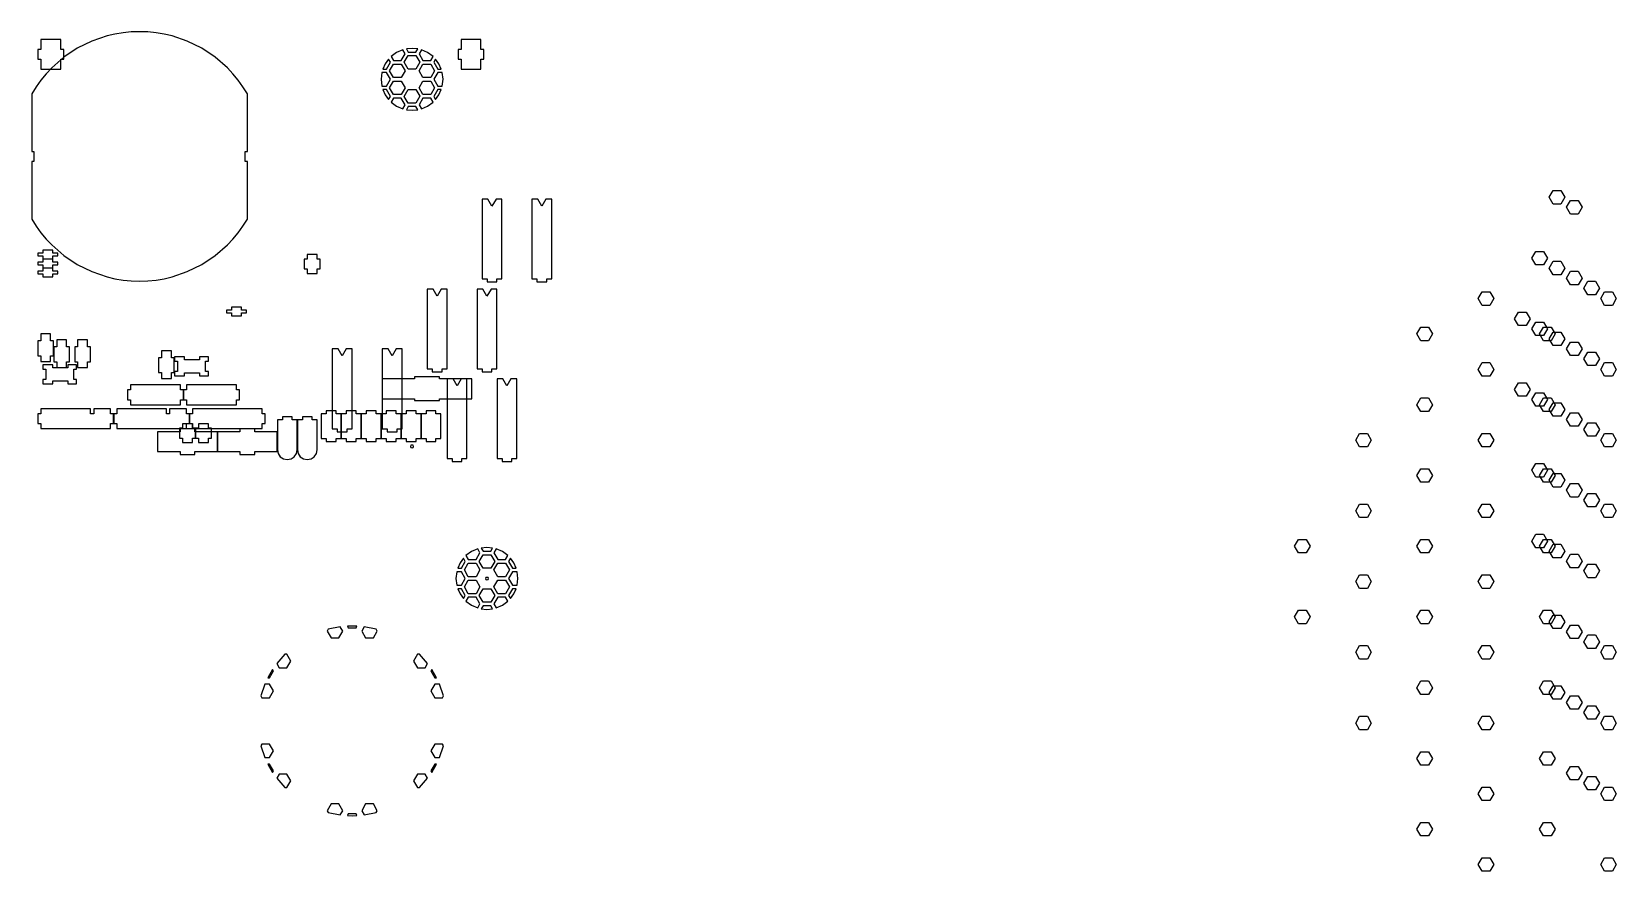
# Model space of a CAD drawing. Extents: x 1 to 449, y -97 to 1325.
# Drawn here: x 1.1 to 449.1, y -96.9 to 140.5 of the extents above; entities outside this region: 3.
import ezdxf

# ---------------------------------------------------------------- set-up
doc = ezdxf.new("R2010")
doc.units = 0

msp = doc.modelspace()

# ---------------------------------------------------------------- linework, layer by layer
at = {"layer": 'Layer 1'}
for p, q in [((135.085, 1303.46), (122.889, 1324.59)), ((122.889, 1324.59), (147.2814, 1324.59)), ((147.2814, 1324.59), (135.085, 1303.46)), ((22.41613, 139.247323), (18.087949, 137.773058)), ((24.655081, 139.773234), (22.41613, 139.247323)), ((26.935431, 140.153433), (24.655081, 139.773234)), ((29.250798, 140.384246), (26.935431, 140.153433)), ((31.5948, 140.462), (29.250798, 140.384246)), ((33.938793, 140.384238), (31.5948, 140.462)), ((31.5948, 140.462), (31.5948, 140.462)), ((36.254151, 140.153418), (33.938793, 140.384238)), ((38.534491, 139.773213), (36.254151, 140.153418)), ((40.773433, 139.247298), (38.534491, 139.773213)), ((45.101596, 137.773027), (40.773433, 139.247298)), ((3.68295, 135.452), (2.83633, 135.452)), ((2.83633, 135.452), (2.83633, 132.658)), ((3.68295, 138.275), (3.68295, 135.452)), ((9.29919, 138.275), (3.68295, 138.275)), ((9.29919, 135.452), (9.29919, 138.275)), ((10.1458, 135.452), (9.29919, 135.452)), ((10.1458, 132.658), (10.1458, 135.452)), ((14.001939, 135.760026), (10.209154, 133.237616)), ((18.087949, 137.773058), (14.001939, 135.760026)), ((49.187587, 135.759993), (45.101596, 137.773027)), ((52.980355, 133.237586), (49.187587, 135.759993)), ((104.279946, 134.57982), (102.73403, 133.44466)), ((104.279946, 134.57982), (102.73403, 133.44466)), ((104.279946, 134.57982), (102.73403, 133.44466)), ((104.279946, 134.57982), (102.73403, 133.44466)), ((106.036, 135.351), (104.279946, 134.57982)), ((106.036, 135.351), (104.279946, 134.57982)), ((106.036, 135.351), (104.279946, 134.57982)), ((106.036, 135.351), (104.279946, 134.57982)), ((106.68871, 134.21934), (106.036, 135.351)), ((106.68871, 134.21934), (106.036, 135.351)), ((106.68871, 134.21934), (106.036, 135.351)), ((106.68871, 134.21934), (106.036, 135.351)), ((108.656, 135.752), (107.045, 135.602384)), ((108.656, 135.752), (107.045, 135.602384)), ((108.656, 135.752), (107.045, 135.602384)), ((108.656, 135.752), (107.045, 135.602384)), ((107.045, 135.602384), (107.555291, 134.718493)), ((107.045, 135.602384), (107.555291, 134.718493)), ((107.045, 135.602384), (107.555291, 134.718493)), ((107.045, 135.602384), (107.555291, 134.718493)), ((107.555291, 134.718493), (109.756, 134.719)), ((107.555291, 134.718493), (109.756, 134.719)), ((107.555291, 134.718493), (109.756, 134.719)), ((107.555291, 134.718493), (109.756, 134.719)), ((110.26643, 135.602891), (108.65544, 135.752507)), ((108.65544, 135.752507), (108.656, 135.752)), ((110.26643, 135.602891), (108.65544, 135.752507)), ((108.65544, 135.752507), (108.656, 135.752)), ((110.26643, 135.602891), (108.65544, 135.752507)), ((108.65544, 135.752507), (108.656, 135.752)), ((110.26643, 135.602891), (108.65544, 135.752507)), ((108.65544, 135.752507), (108.656, 135.752)), ((109.756, 134.719), (110.26643, 135.602891)), ((109.756, 134.719), (110.26643, 135.602891)), ((109.756, 134.719), (110.26643, 135.602891)), ((109.756, 134.719), (110.26643, 135.602891)), ((111.275, 135.351), (110.621554, 134.21914)), ((111.275, 135.351), (110.621554, 134.21914)), ((111.275, 135.351), (110.621554, 134.21914)), ((111.275, 135.351), (110.621554, 134.21914)), ((111.275485, 135.3512), (111.275, 135.351)), ((111.275485, 135.3512), (111.275, 135.351)), ((111.275485, 135.3512), (111.275, 135.351)), ((111.275485, 135.3512), (111.275, 135.351)), ((113.031613, 134.580034), (111.275485, 135.3512)), ((113.031613, 134.580034), (111.275485, 135.3512)), ((113.031613, 134.580034), (111.275485, 135.3512)), ((113.031613, 134.580034), (111.275485, 135.3512)), ((114.577595, 133.44486), (113.031613, 134.580034)), ((114.577595, 133.44486), (113.031613, 134.580034)), ((114.577595, 133.44486), (113.031613, 134.580034)), ((114.577595, 133.44486), (113.031613, 134.580034)), ((122.498, 135.452), (121.652, 135.452)), ((121.652, 135.452), (121.652, 132.658)), ((122.498, 138.275), (122.498, 135.452)), ((128.115, 138.275), (122.498, 138.275)), ((128.115, 135.452), (128.115, 138.275)), ((128.961, 135.452), (128.115, 135.452)), ((128.961, 132.658), (128.961, 135.452)), ((2.83633, 132.658), (3.68295, 132.658)), ((3.68295, 132.658), (3.68295, 129.836)), ((6.760646, 130.235216), (5.18145, 128.563204)), ((10.209154, 133.237616), (6.760646, 130.235216)), ((9.29919, 129.836), (9.29919, 132.658)), ((9.29919, 132.658), (10.1458, 132.658)), ((56.428847, 130.235192), (52.980355, 133.237586)), ((58.008037, 128.563185), (56.428847, 130.235192)), ((101.075914, 131.375586), (100.39986, 129.90561)), ((101.075914, 131.375586), (100.39986, 129.90561)), ((101.075914, 131.375586), (100.39986, 129.90561)), ((101.075914, 131.375586), (100.39986, 129.90561)), ((102.011, 132.696), (101.075914, 131.375586)), ((102.011, 132.696), (101.075914, 131.375586)), ((102.011, 132.696), (101.075914, 131.375586)), ((102.011, 132.696), (101.075914, 131.375586)), ((101.421, 129.906), (102.52156, 131.81235)), ((101.421, 129.906), (102.52156, 131.81235)), ((101.421, 129.906), (102.52156, 131.81235)), ((101.421, 129.906), (102.52156, 131.81235)), ((102.52156, 131.81235), (102.011, 132.696)), ((102.52156, 131.81235), (102.011, 132.696)), ((102.52156, 131.81235), (102.011, 132.696)), ((102.52156, 131.81235), (102.011, 132.696)), ((102.28635, 129.40638), (103.387, 131.31276)), ((102.28635, 129.40638), (103.387, 131.31276)), ((102.28635, 129.40638), (103.387, 131.31276)), ((102.28635, 129.40638), (103.387, 131.31276)), ((102.73403, 133.44466), (103.387476, 132.3128)), ((102.73403, 133.44466), (103.387476, 132.3128)), ((102.73403, 133.44466), (103.387476, 132.3128)), ((102.73403, 133.44466), (103.387476, 132.3128)), ((103.387, 131.31276), (105.5883, 131.31276)), ((103.387, 131.31276), (105.5883, 131.31276)), ((103.387, 131.31276), (105.5883, 131.31276)), ((103.387, 131.31276), (105.5883, 131.31276)), ((103.387476, 132.3128), (105.588, 132.313)), ((103.387476, 132.3128), (105.588, 132.313)), ((103.387476, 132.3128), (105.588, 132.313)), ((103.387476, 132.3128), (105.588, 132.313)), ((105.588, 132.313), (106.68871, 134.21934)), ((105.588, 132.313), (106.68871, 134.21934)), ((105.588, 132.313), (106.68871, 134.21934)), ((105.588, 132.313), (106.68871, 134.21934)), ((105.5883, 131.31276), (106.689, 129.406)), ((105.5883, 131.31276), (106.689, 129.406)), ((105.5883, 131.31276), (106.689, 129.406)), ((105.5883, 131.31276), (106.689, 129.406)), ((106.45435, 131.81238), (107.555, 133.71876)), ((106.45435, 131.81238), (107.555, 133.71876)), ((106.45435, 131.81238), (107.555, 133.71876)), ((106.45435, 131.81238), (107.555, 133.71876)), ((107.555, 129.906), (106.45435, 131.81238)), ((107.555, 129.906), (106.45435, 131.81238)), ((107.555, 129.906), (106.45435, 131.81238)), ((107.555, 129.906), (106.45435, 131.81238)), ((107.555, 133.71876), (109.7563, 133.71876)), ((107.555, 133.71876), (109.7563, 133.71876)), ((107.555, 133.71876), (109.7563, 133.71876)), ((107.555, 133.71876), (109.7563, 133.71876)), ((109.7563, 133.71876), (110.857, 131.812)), ((109.7563, 133.71876), (110.857, 131.812)), ((109.7563, 133.71876), (110.857, 131.812)), ((109.7563, 133.71876), (110.857, 131.812)), ((110.857, 131.812), (109.75635, 129.90562)), ((110.857, 131.812), (109.75635, 129.90562)), ((110.857, 131.812), (109.75635, 129.90562)), ((110.857, 131.812), (109.75635, 129.90562)), ((110.621554, 134.21914), (111.722264, 132.3128)), ((110.621554, 134.21914), (111.722264, 132.3128)), ((110.621554, 134.21914), (111.722264, 132.3128)), ((110.621554, 134.21914), (111.722264, 132.3128)), ((110.62235, 129.40638), (111.723, 131.31276)), ((110.62235, 129.40638), (111.723, 131.31276)), ((110.62235, 129.40638), (111.723, 131.31276)), ((110.62235, 129.40638), (111.723, 131.31276)), ((111.722264, 132.3128), (113.924, 132.313)), ((111.722264, 132.3128), (113.924, 132.313)), ((111.722264, 132.3128), (113.924, 132.313)), ((111.722264, 132.3128), (113.924, 132.313)), ((111.723, 131.31276), (113.9243, 131.31276)), ((111.723, 131.31276), (113.9243, 131.31276)), ((111.723, 131.31276), (113.9243, 131.31276)), ((111.723, 131.31276), (113.9243, 131.31276)), ((113.924, 132.313), (114.577595, 133.44486)), ((113.924, 132.313), (114.577595, 133.44486)), ((113.924, 132.313), (114.577595, 133.44486)), ((113.924, 132.313), (114.577595, 133.44486)), ((113.9243, 131.31276), (115.024, 129.406)), ((113.9243, 131.31276), (115.024, 129.406)), ((113.9243, 131.31276), (115.024, 129.406)), ((113.9243, 131.31276), (115.024, 129.406)), ((115.3, 132.696), (114.789568, 131.811962)), ((115.3, 132.696), (114.789568, 131.811962)), ((115.3, 132.696), (114.789568, 131.811962)), ((115.3, 132.696), (114.789568, 131.811962)), ((114.789568, 131.811962), (115.890128, 129.905612)), ((114.789568, 131.811962), (115.890128, 129.905612)), ((114.789568, 131.811962), (115.890128, 129.905612)), ((114.789568, 131.811962), (115.890128, 129.905612)), ((116.234981, 131.375765), (115.3, 132.696)), ((115.3, 132.696), (115.3, 132.696)), ((116.234981, 131.375765), (115.3, 132.696)), ((115.3, 132.696), (115.3, 132.696)), ((116.234981, 131.375765), (115.3, 132.696)), ((115.3, 132.696), (115.3, 132.696)), ((116.234981, 131.375765), (115.3, 132.696)), ((115.3, 132.696), (115.3, 132.696)), ((116.911, 129.906), (116.234981, 131.375765)), ((116.911, 129.906), (116.234981, 131.375765)), ((116.911, 129.906), (116.234981, 131.375765)), ((116.911, 129.906), (116.234981, 131.375765)), ((121.652, 132.658), (122.498, 132.658)), ((122.498, 132.658), (122.498, 129.836)), ((128.115, 129.836), (128.115, 132.658)), ((128.115, 132.658), (128.961, 132.658)), ((3.707467, 126.782214), (2.34508, 124.895922)), ((3.68295, 129.836), (9.29919, 129.836)), ((5.18145, 128.563204), (3.707467, 126.782214)), ((59.482013, 126.782201), (58.008037, 128.563185)), ((60.844395, 124.895915), (59.482013, 126.782201)), ((100.113, 128.906), (99.902793, 126.99965)), ((100.113, 128.906), (99.902793, 126.99965)), ((100.113, 128.906), (99.902793, 126.99965)), ((100.113, 128.906), (99.902793, 126.99965)), ((99.902793, 126.99965), (100.113, 125.09331)), ((99.902793, 126.99965), (100.113, 125.09331)), ((99.902793, 126.99965), (100.113, 125.09331)), ((99.902793, 126.99965), (100.113, 125.09331)), ((101.421, 128.90669), (100.113, 128.906)), ((101.421, 128.90669), (100.113, 128.906)), ((101.421, 128.90669), (100.113, 128.906)), ((101.421, 128.90669), (100.113, 128.906)), ((100.39986, 129.90561), (101.421, 129.906)), ((100.39986, 129.90561), (101.421, 129.906)), ((100.39986, 129.90561), (101.421, 129.906)), ((100.39986, 129.90561), (101.421, 129.906)), ((102.52156, 127.00034), (101.421, 128.90669)), ((102.52156, 127.00034), (101.421, 128.90669)), ((102.52156, 127.00034), (101.421, 128.90669)), ((102.52156, 127.00034), (101.421, 128.90669)), ((101.421, 125.094), (102.52156, 127.00034)), ((101.421, 125.094), (102.52156, 127.00034)), ((101.421, 125.094), (102.52156, 127.00034)), ((101.421, 125.094), (102.52156, 127.00034)), ((103.387, 127.5), (102.28635, 129.40638)), ((103.387, 127.5), (102.28635, 129.40638)), ((103.387, 127.5), (102.28635, 129.40638)), ((103.387, 127.5), (102.28635, 129.40638)), ((102.28635, 124.59338), (103.387, 126.49976)), ((102.28635, 124.59338), (103.387, 126.49976)), ((102.28635, 124.59338), (103.387, 126.49976)), ((102.28635, 124.59338), (103.387, 126.49976)), ((105.58835, 127.49962), (103.387, 127.5)), ((105.58835, 127.49962), (103.387, 127.5)), ((105.58835, 127.49962), (103.387, 127.5)), ((105.58835, 127.49962), (103.387, 127.5)), ((103.387, 126.49976), (105.5883, 126.49976)), ((103.387, 126.49976), (105.5883, 126.49976)), ((103.387, 126.49976), (105.5883, 126.49976)), ((103.387, 126.49976), (105.5883, 126.49976)), ((105.5883, 126.49976), (106.689, 124.594)), ((105.5883, 126.49976), (106.689, 124.594)), ((105.5883, 126.49976), (106.689, 124.594)), ((105.5883, 126.49976), (106.689, 124.594)), ((106.689, 129.406), (105.58835, 127.49962)), ((106.689, 129.406), (105.58835, 127.49962)), ((106.689, 129.406), (105.58835, 127.49962)), ((106.689, 129.406), (105.58835, 127.49962)), ((109.75635, 129.90562), (107.555, 129.906)), ((109.75635, 129.90562), (107.555, 129.906)), ((109.75635, 129.90562), (107.555, 129.906)), ((109.75635, 129.90562), (107.555, 129.906)), ((111.723, 127.5), (110.62235, 129.40638)), ((111.723, 127.5), (110.62235, 129.40638)), ((111.723, 127.5), (110.62235, 129.40638)), ((111.723, 127.5), (110.62235, 129.40638)), ((110.62235, 124.59338), (111.723, 126.49976)), ((110.62235, 124.59338), (111.723, 126.49976)), ((110.62235, 124.59338), (111.723, 126.49976)), ((110.62235, 124.59338), (111.723, 126.49976)), ((113.92335, 127.49962), (111.723, 127.5)), ((113.92335, 127.49962), (111.723, 127.5)), ((113.92335, 127.49962), (111.723, 127.5)), ((113.92335, 127.49962), (111.723, 127.5)), ((111.723, 126.49976), (113.9243, 126.49976)), ((111.723, 126.49976), (113.9243, 126.49976)), ((111.723, 126.49976), (113.9243, 126.49976)), ((111.723, 126.49976), (113.9243, 126.49976)), ((115.024, 129.406), (113.92335, 127.49962)), ((115.024, 129.406), (113.92335, 127.49962)), ((115.024, 129.406), (113.92335, 127.49962)), ((115.024, 129.406), (113.92335, 127.49962)), ((113.9243, 126.49976), (115.024, 124.594)), ((113.9243, 126.49976), (115.024, 124.594)), ((113.9243, 126.49976), (115.024, 124.594)), ((113.9243, 126.49976), (115.024, 124.594)), ((115.89, 128.906), (114.78944, 126.99951)), ((115.89, 128.906), (114.78944, 126.99951)), ((115.89, 128.906), (114.78944, 126.99951)), ((115.89, 128.906), (114.78944, 126.99951)), ((114.78944, 126.99951), (115.89, 125.09317)), ((114.78944, 126.99951), (115.89, 125.09317)), ((114.78944, 126.99951), (115.89, 125.09317)), ((114.78944, 126.99951), (115.89, 125.09317)), ((117.198, 128.90683), (115.89, 128.906)), ((117.198, 128.90683), (115.89, 128.906)), ((117.198, 128.90683), (115.89, 128.906)), ((117.198, 128.90683), (115.89, 128.906)), ((115.890128, 129.905612), (116.911, 129.906)), ((115.890128, 129.905612), (116.911, 129.906)), ((115.890128, 129.905612), (116.911, 129.906)), ((115.890128, 129.905612), (116.911, 129.906)), ((117.408207, 127.00034), (117.198, 128.90683)), ((117.408207, 127.00034), (117.198, 128.90683)), ((117.408207, 127.00034), (117.198, 128.90683)), ((117.408207, 127.00034), (117.198, 128.90683)), ((117.198, 125.094), (117.408207, 127.00034)), ((117.198, 125.094), (117.408207, 127.00034)), ((117.198, 125.094), (117.408207, 127.00034)), ((117.198, 125.094), (117.408207, 127.00034)), ((122.498, 129.836), (128.115, 129.836)), ((2.34508, 124.895922), (1.10067, 122.908)), ((1.10067, 122.908), (1.10067, 106.581)), ((62.0888, 122.908), (60.844395, 124.895915)), ((62.0888, 106.61), (62.0888, 122.908)), ((100.113, 125.09331), (101.421, 125.094)), ((100.113, 125.09331), (101.421, 125.094)), ((100.113, 125.09331), (101.421, 125.094)), ((100.113, 125.09331), (101.421, 125.094)), ((100.4, 124.094), (101.075975, 122.623959)), ((101.42087, 124.093995), (100.4, 124.094)), ((100.4, 124.094), (101.075975, 122.623959)), ((101.42087, 124.093995), (100.4, 124.094)), ((100.4, 124.094), (101.075975, 122.623959)), ((101.42087, 124.093995), (100.4, 124.094)), ((100.4, 124.094), (101.075975, 122.623959)), ((101.42087, 124.093995), (100.4, 124.094)), ((101.075975, 122.623959), (102.011, 121.30347)), ((101.075975, 122.623959), (102.011, 121.30347)), ((101.075975, 122.623959), (102.011, 121.30347)), ((101.075975, 122.623959), (102.011, 121.30347)), ((102.52143, 122.187655), (101.42087, 124.093995)), ((102.52143, 122.187655), (101.42087, 124.093995)), ((102.52143, 122.187655), (101.42087, 124.093995)), ((102.52143, 122.187655), (101.42087, 124.093995)), ((102.011, 121.30347), (102.52143, 122.187655)), ((102.011, 121.30347), (102.52143, 122.187655)), ((102.011, 121.30347), (102.52143, 122.187655)), ((102.011, 121.30347), (102.52143, 122.187655)), ((103.387, 122.687), (102.28635, 124.59338)), ((103.387, 122.687), (102.28635, 124.59338)), ((103.387, 122.687), (102.28635, 124.59338)), ((103.387, 122.687), (102.28635, 124.59338)), ((103.387, 121.687), (102.733554, 120.55499)), ((103.387, 121.687), (102.733554, 120.55499)), ((103.387, 121.687), (102.733554, 120.55499)), ((103.387, 121.687), (102.733554, 120.55499)), ((105.58835, 122.68762), (103.387, 122.687)), ((105.58835, 122.68762), (103.387, 122.687)), ((105.58835, 122.68762), (103.387, 122.687)), ((105.58835, 122.68762), (103.387, 122.687)), ((105.588261, 121.687), (103.387, 121.687)), ((105.588261, 121.687), (103.387, 121.687)), ((105.588261, 121.687), (103.387, 121.687)), ((105.588261, 121.687), (103.387, 121.687)), ((106.688971, 119.78065), (105.588261, 121.687)), ((106.688971, 119.78065), (105.588261, 121.687)), ((106.688971, 119.78065), (105.588261, 121.687)), ((106.688971, 119.78065), (105.588261, 121.687)), ((106.689, 124.594), (105.58835, 122.68762)), ((106.689, 124.594), (105.58835, 122.68762)), ((106.689, 124.594), (105.58835, 122.68762)), ((106.689, 124.594), (105.58835, 122.68762)), ((106.45435, 122.18738), (107.555, 124.09376)), ((106.45435, 122.18738), (107.555, 124.09376)), ((106.45435, 122.18738), (107.555, 124.09376)), ((106.45435, 122.18738), (107.555, 124.09376)), ((107.555, 120.281), (106.45435, 122.18738)), ((107.555, 120.281), (106.45435, 122.18738)), ((107.555, 120.281), (106.45435, 122.18738)), ((107.555, 120.281), (106.45435, 122.18738)), ((107.555, 124.09376), (109.7563, 124.09376)), ((107.555, 124.09376), (109.7563, 124.09376)), ((107.555, 124.09376), (109.7563, 124.09376)), ((107.555, 124.09376), (109.7563, 124.09376)), ((109.7563, 124.09376), (110.857, 122.188)), ((109.7563, 124.09376), (110.857, 122.188)), ((109.7563, 124.09376), (110.857, 122.188)), ((109.7563, 124.09376), (110.857, 122.188)), ((110.857, 122.188), (109.75635, 120.28162)), ((110.857, 122.188), (109.75635, 120.28162)), ((110.857, 122.188), (109.75635, 120.28162)), ((110.857, 122.188), (109.75635, 120.28162)), ((111.723, 121.687), (110.62229, 119.78065)), ((111.723, 121.687), (110.62229, 119.78065)), ((111.723, 121.687), (110.62229, 119.78065)), ((111.723, 121.687), (110.62229, 119.78065)), ((111.723, 122.687), (110.62235, 124.59338)), ((111.723, 122.687), (110.62235, 124.59338)), ((111.723, 122.687), (110.62235, 124.59338)), ((111.723, 122.687), (110.62235, 124.59338)), ((113.92335, 122.68762), (111.723, 122.687)), ((113.92335, 122.68762), (111.723, 122.687)), ((113.92335, 122.68762), (111.723, 122.687)), ((113.92335, 122.68762), (111.723, 122.687)), ((113.924252, 121.687), (111.723, 121.687)), ((113.924252, 121.687), (111.723, 121.687)), ((113.924252, 121.687), (111.723, 121.687)), ((113.924252, 121.687), (111.723, 121.687)), ((115.024, 124.594), (113.92335, 122.68762)), ((115.024, 124.594), (113.92335, 122.68762)), ((115.024, 124.594), (113.92335, 122.68762)), ((115.024, 124.594), (113.92335, 122.68762)), ((114.577847, 120.55499), (113.924252, 121.687)), ((114.577847, 120.55499), (113.924252, 121.687)), ((114.577847, 120.55499), (113.924252, 121.687)), ((114.577847, 120.55499), (113.924252, 121.687)), ((115.89, 124.094), (114.78944, 122.18766)), ((115.89, 124.094), (114.78944, 122.18766)), ((115.89, 124.094), (114.78944, 122.18766)), ((115.89, 124.094), (114.78944, 122.18766)), ((114.78944, 122.18766), (115.299872, 121.303622)), ((114.78944, 122.18766), (115.299872, 121.303622)), ((114.78944, 122.18766), (115.299872, 121.303622)), ((114.78944, 122.18766), (115.299872, 121.303622)), ((115.299872, 121.303622), (116.234962, 122.62403)), ((115.299872, 121.303622), (116.234962, 122.62403)), ((115.299872, 121.303622), (116.234962, 122.62403)), ((115.299872, 121.303622), (116.234962, 122.62403)), ((115.89, 125.09317), (117.198, 125.094)), ((115.89, 125.09317), (117.198, 125.094)), ((115.89, 125.09317), (117.198, 125.094)), ((115.89, 125.09317), (117.198, 125.094)), ((116.911022, 124.094002), (115.89, 124.094)), ((116.911022, 124.094002), (115.89, 124.094)), ((116.911022, 124.094002), (115.89, 124.094)), ((116.911022, 124.094002), (115.89, 124.094)), ((116.234962, 122.62403), (116.911022, 124.094002)), ((116.234962, 122.62403), (116.911022, 124.094002)), ((116.234962, 122.62403), (116.911022, 124.094002)), ((116.234962, 122.62403), (116.911022, 124.094002)), ((102.733554, 120.55499), (104.279403, 119.419843)), ((102.733554, 120.55499), (104.279403, 119.419843)), ((102.733554, 120.55499), (104.279403, 119.419843)), ((102.733554, 120.55499), (104.279403, 119.419843)), ((104.279403, 119.419843), (106.035384, 118.64865)), ((104.279403, 119.419843), (106.035384, 118.64865)), ((104.279403, 119.419843), (106.035384, 118.64865)), ((104.279403, 119.419843), (106.035384, 118.64865)), ((106.035384, 118.64865), (106.688971, 119.78065)), ((106.035384, 118.64865), (106.688971, 119.78065)), ((106.035384, 118.64865), (106.688971, 119.78065)), ((106.035384, 118.64865), (106.688971, 119.78065)), ((107.555, 119.281), (107.044568, 118.396962)), ((107.555, 119.281), (107.044568, 118.396962)), ((107.555, 119.281), (107.044568, 118.396962)), ((107.555, 119.281), (107.044568, 118.396962)), ((107.044568, 118.396962), (108.655708, 118.247346)), ((107.044568, 118.396962), (108.655708, 118.247346)), ((107.044568, 118.396962), (108.655708, 118.247346)), ((107.044568, 118.396962), (108.655708, 118.247346)), ((109.75635, 120.28162), (107.555, 120.281)), ((109.75635, 120.28162), (107.555, 120.281)), ((109.75635, 120.28162), (107.555, 120.281)), ((109.75635, 120.28162), (107.555, 120.281)), ((109.756268, 119.281), (107.555, 119.281)), ((109.756268, 119.281), (107.555, 119.281)), ((109.756268, 119.281), (107.555, 119.281)), ((109.756268, 119.281), (107.555, 119.281)), ((108.655708, 118.247346), (110.266698, 118.396962)), ((108.655708, 118.247346), (110.266698, 118.396962)), ((108.655708, 118.247346), (110.266698, 118.396962)), ((108.655708, 118.247346), (110.266698, 118.396962)), ((110.266698, 118.396962), (109.756268, 119.281)), ((110.266698, 118.396962), (109.756268, 119.281)), ((110.266698, 118.396962), (109.756268, 119.281)), ((110.266698, 118.396962), (109.756268, 119.281)), ((110.62229, 119.78065), (111.275877, 118.64865)), ((110.62229, 119.78065), (111.275877, 118.64865)), ((110.62229, 119.78065), (111.275877, 118.64865)), ((110.62229, 119.78065), (111.275877, 118.64865)), ((111.275877, 118.64865), (113.031931, 119.41983)), ((111.275877, 118.64865), (113.031931, 119.41983)), ((111.275877, 118.64865), (113.031931, 119.41983)), ((111.275877, 118.64865), (113.031931, 119.41983)), ((113.031931, 119.41983), (114.577847, 120.55499)), ((113.031931, 119.41983), (114.577847, 120.55499)), ((113.031931, 119.41983), (114.577847, 120.55499)), ((113.031931, 119.41983), (114.577847, 120.55499)), ((1.10067, 106.581), (1.69337, 106.581)), ((1.69337, 103.731), (1.10067, 103.731)), ((1.10067, 103.731), (1.10067, 87.4891)), ((1.69337, 106.581), (1.69337, 103.731)), ((61.4963, 103.759), (61.4963, 106.61)), ((61.4963, 106.61), (62.0888, 106.61)), ((62.0888, 103.759), (61.4963, 103.759)), ((62.0888, 87.4888), (62.0888, 103.759)), ((430.18105, 93.636986), (431.2817, 95.543376)), ((431.2817, 95.543376), (433.483, 95.5434)), ((433.483, 95.5434), (434.58365, 93.63702)), ((128.439, 93.1051), (128.439, 70.5555)), ((130.10689, 93.1051), (128.439, 93.1051)), ((131.24737, 91.12952), (130.10689, 93.1051)), ((132.388, 93.1051), (131.24737, 91.12952)), ((134.055, 93.1051), (132.388, 93.1051)), ((134.055, 70.5555), (134.055, 93.1051)), ((142.55, 93.105), (142.55, 70.5555)), ((144.21789, 93.105), (142.55, 93.105)), ((145.35837, 91.12942), (144.21789, 93.105)), ((146.499, 93.105), (145.35837, 91.12942)), ((148.167, 93.105), (146.499, 93.105)), ((148.167, 70.5555), (148.167, 93.105)), ((431.2817, 91.730596), (430.18105, 93.636986)), ((433.483, 91.7306), (431.2817, 91.730596)), ((434.58365, 93.63702), (433.483, 91.7306)), ((435.06905, 90.814786), (436.1697, 92.721176)), ((436.1697, 88.908396), (435.06905, 90.814786)), ((436.1697, 92.721176), (438.371, 92.7212)), ((438.371, 92.7212), (439.47165, 90.81482)), ((439.47165, 90.81482), (438.371, 88.9084)), ((1.10067, 87.4891), (2.345076, 85.501171)), ((2.345076, 85.501171), (3.707459, 83.614871)), ((59.481997, 83.614628), (60.844386, 85.5009)), ((60.844386, 85.5009), (62.0888, 87.4888)), ((438.371, 88.9084), (436.1697, 88.908396)), ((3.707459, 83.614871), (5.181439, 81.833875)), ((5.181439, 81.833875), (6.760633, 80.161855)), ((56.42882, 80.161666), (58.008014, 81.833659)), ((58.008014, 81.833659), (59.481997, 83.614628)), ((4.24736, 77.8791), (2.83633, 77.8791)), ((2.83633, 77.8791), (2.83633, 77.0606)), ((2.83633, 77.0606), (4.24736, 77.0606)), ((7.04141, 78.7258), (4.24736, 78.7258)), ((4.24736, 78.7258), (4.24736, 77.8791)), ((4.24736, 77.0606), (4.24736, 76.214)), ((4.24736, 76.214), (7.04141, 76.214)), ((7.04141, 76.1858), (4.24736, 76.1858)), ((4.24736, 76.1858), (4.24736, 75.3391)), ((6.760633, 80.161855), (10.209138, 77.159441)), ((7.04141, 77.8791), (7.04141, 78.7258)), ((8.45242, 77.8791), (7.04141, 77.8791)), ((7.04141, 76.214), (7.04141, 77.0606)), ((7.04141, 77.0606), (8.45242, 77.0606)), ((7.04141, 75.3391), (7.04141, 76.1858)), ((8.45242, 77.0606), (8.45242, 77.8791)), ((10.209138, 77.159441), (14.001922, 74.637018)), ((49.187553, 74.63692), (52.980322, 77.1593)), ((52.980322, 77.1593), (56.42882, 80.161666)), ((79.0362, 76.1858), (78.1896, 76.1858)), ((78.1896, 76.1858), (78.1896, 73.3918)), ((79.0362, 76.1858), (78.1896, 76.1858)), ((78.1896, 76.1858), (78.1896, 73.3918)), ((79.0362, 77.4558), (79.0362, 76.1858)), ((81.8303, 77.4558), (79.0362, 77.4558)), ((79.0362, 77.4558), (79.0362, 76.1858)), ((81.8303, 77.4558), (79.0362, 77.4558)), ((81.8303, 76.1858), (81.8303, 77.4558)), ((81.8303, 76.1858), (81.8303, 77.4558)), ((82.6769, 76.1858), (81.8303, 76.1858)), ((82.6769, 76.1858), (81.8303, 76.1858)), ((82.6769, 73.3918), (82.6769, 76.1858)), ((82.6769, 73.3918), (82.6769, 76.1858)), ((425.29304, 76.459188), (426.393, 78.3656)), ((426.39369, 74.552798), (425.29304, 76.459188)), ((426.393, 78.3656), (428.595, 78.3656)), ((428.595, 78.3656), (429.69566, 76.45922)), ((429.69566, 76.45922), (428.595, 74.5528)), ((4.24736, 75.3391), (2.83633, 75.3391)), ((2.83633, 75.3391), (2.83633, 74.5206)), ((2.83633, 74.5206), (4.24736, 74.5206)), ((4.24735, 72.7991), (2.83633, 72.7991)), ((2.83633, 72.7991), (2.83633, 71.9806)), ((2.83633, 71.9806), (4.24735, 71.9806)), ((7.0414, 73.6458), (4.24735, 73.6458)), ((4.24735, 73.6458), (4.24735, 72.7991)), ((4.24735, 71.9806), (4.24735, 71.134)), ((4.24736, 74.5206), (4.24736, 73.674)), ((4.24736, 73.674), (7.04141, 73.674)), ((7.0414, 72.7991), (7.0414, 73.6458)), ((8.45242, 72.7991), (7.0414, 72.7991)), ((7.0414, 71.134), (7.0414, 71.9806)), ((7.0414, 71.9806), (8.45242, 71.9806)), ((8.45242, 75.3391), (7.04141, 75.3391)), ((7.04141, 73.674), (7.04141, 74.5206)), ((7.04141, 74.5206), (8.45242, 74.5206)), ((8.45242, 74.5206), (8.45242, 75.3391)), ((8.45242, 71.9806), (8.45242, 72.7991)), ((14.001922, 74.637018), (18.087933, 72.623973)), ((18.087933, 72.623973), (22.416118, 71.149696)), ((40.773409, 71.149664), (45.101565, 72.623912)), ((45.101565, 72.623912), (49.187553, 74.63692)), ((78.1896, 73.3918), (79.0362, 73.3918)), ((78.1896, 73.3918), (79.0362, 73.3918)), ((79.0362, 73.3918), (79.0362, 72.1218)), ((79.0362, 73.3918), (79.0362, 72.1218)), ((79.0362, 72.1218), (81.8303, 72.1218)), ((79.0362, 72.1218), (81.8303, 72.1218)), ((81.8303, 72.1218), (81.8303, 73.3918)), ((81.8303, 73.3918), (82.6769, 73.3918)), ((81.8303, 72.1218), (81.8303, 73.3918)), ((81.8303, 73.3918), (82.6769, 73.3918)), ((428.595, 74.5528), (426.39369, 74.552798)), ((430.18105, 73.636986), (431.2817, 75.543376)), ((431.2817, 71.730596), (430.18105, 73.636986)), ((431.2817, 75.543376), (433.483, 75.5434)), ((433.483, 71.7306), (431.2817, 71.730596)), ((433.483, 75.5434), (434.58365, 73.63702)), ((434.58365, 73.63702), (433.483, 71.7306)), ((435.06905, 70.814786), (436.1697, 72.721176)), ((436.1697, 72.721176), (438.371, 72.7212)), ((438.371, 72.7212), (439.47165, 70.81482)), ((4.24735, 71.134), (7.0414, 71.134)), ((22.416118, 71.149696), (24.655072, 70.623779)), ((24.655072, 70.623779), (26.935424, 70.243576)), ((26.935424, 70.243576), (29.250794, 70.012758)), ((29.250794, 70.012758), (31.5948, 69.935)), ((31.5948, 69.935), (33.938786, 70.012754)), ((33.938786, 70.012754), (36.254137, 70.243565)), ((36.254137, 70.243565), (38.534472, 70.623759)), ((38.534472, 70.623759), (40.773409, 71.149664)), ((112.917, 67.7051), (112.917, 45.1556)), ((114.58489, 67.7051), (112.917, 67.7051)), ((115.72537, 65.72952), (114.58489, 67.7051)), ((116.866, 67.7051), (115.72537, 65.72952)), ((118.533, 67.7051), (116.866, 67.7051)), ((118.533, 45.1556), (118.533, 67.7051)), ((127.028, 67.7051), (127.028, 45.1555)), ((128.69589, 67.7051), (127.028, 67.7051)), ((128.439, 70.5555), (129.85, 70.5555)), ((129.83637, 65.72952), (128.69589, 67.7051)), ((130.977, 67.7051), (129.83637, 65.72952)), ((129.85, 70.5555), (129.85, 69.7089)), ((129.85, 69.7089), (132.644, 69.7089)), ((132.644, 67.7051), (130.977, 67.7051)), ((132.644, 69.7089), (132.644, 70.5555)), ((132.644, 70.5555), (134.055, 70.5555)), ((132.644, 45.1555), (132.644, 67.7051)), ((142.55, 70.5555), (143.961, 70.5555)), ((143.961, 70.5555), (143.961, 69.7089)), ((143.961, 69.7089), (146.755, 69.7089)), ((146.755, 69.7089), (146.755, 70.5555)), ((146.755, 70.5555), (148.167, 70.5555)), ((436.1697, 68.908396), (435.06905, 70.814786)), ((438.371, 68.9084), (436.1697, 68.908396)), ((439.47165, 70.81482), (438.371, 68.9084)), ((439.95705, 67.992586), (441.0577, 69.898976)), ((441.0577, 66.086196), (439.95705, 67.992586)), ((441.0577, 69.898976), (443.259, 69.899)), ((443.259, 69.899), (444.35965, 67.99262)), ((444.35965, 67.99262), (443.259, 66.0862)), ((410.10634, 64.99787), (411.20697, 66.90423)), ((411.207, 63.0915), (410.10634, 64.99787)), ((411.20697, 66.90423), (413.408, 66.9043)), ((413.408, 63.0915), (411.207, 63.0915)), ((413.408, 66.9043), (414.50866, 64.99793)), ((414.50866, 64.99793), (413.408, 63.0915)), ((443.259, 66.0862), (441.0577, 66.086196)), ((444.74734, 64.99787), (445.84797, 66.90423)), ((445.848, 63.0915), (444.74734, 64.99787)), ((445.84797, 66.90423), (448.049, 66.9043)), ((448.049, 63.0915), (445.848, 63.0915)), ((448.049, 66.9043), (449.14966, 64.99793)), ((449.14966, 64.99793), (448.049, 63.0915)), ((57.6015, 61.7784), (56.1904, 61.7784)), ((56.1904, 61.7784), (56.1904, 60.96)), ((56.1904, 60.96), (57.6015, 60.96)), ((57.6015, 62.625), (57.6015, 61.7784)), ((60.3955, 62.625), (57.6015, 62.625)), ((57.6015, 60.96), (57.6015, 60.1132)), ((57.6015, 60.1132), (60.3955, 60.1132)), ((60.3955, 61.7784), (60.3955, 62.625)), ((61.8065, 61.7784), (60.3955, 61.7784)), ((60.3955, 60.1132), (60.3955, 60.96)), ((60.3955, 60.96), (61.8065, 60.96)), ((61.8065, 60.96), (61.8065, 61.7784)), ((420.40404, 59.281488), (421.505, 61.1878)), ((421.50469, 57.375098), (420.40404, 59.281488)), ((421.505, 61.1878), (423.706, 61.1878)), ((423.706, 61.1878), (424.80666, 59.28142)), ((424.80666, 59.28142), (423.706, 57.3751)), ((425.29304, 56.459188), (426.393, 58.3656)), ((426.393, 58.3656), (428.595, 58.3656)), ((428.595, 58.3656), (429.69566, 56.45922)), ((6.44884, 55.0192), (3.6548, 55.0192)), ((3.6548, 55.0192), (3.6548, 53.0717)), ((6.44884, 53.0717), (6.44884, 55.0192)), ((392.78534, 54.99787), (393.88597, 56.90423)), ((393.886, 53.0915), (392.78534, 54.99787)), ((393.88597, 56.90423), (396.087, 56.9043)), ((396.087, 56.9043), (397.18766, 54.99793)), ((397.18766, 54.99793), (396.087, 53.0915)), ((423.706, 57.3751), (421.50469, 57.375098)), ((426.39369, 54.552798), (425.29304, 56.459188)), ((428.595, 54.5528), (426.39369, 54.552798)), ((427.42634, 54.99787), (428.52697, 56.90423)), ((428.527, 53.0915), (427.42634, 54.99787)), ((428.52697, 56.90423), (430.728, 56.9043)), ((429.69566, 56.45922), (428.595, 54.5528)), ((430.18105, 53.636986), (431.2817, 55.543376)), ((430.728, 56.9043), (431.82866, 54.99793)), ((431.82866, 54.99793), (430.728, 53.0915)), ((431.2817, 55.543376), (433.483, 55.5434)), ((433.483, 55.5434), (434.58365, 53.63702)), ((3.6548, 53.0717), (2.83633, 53.0717)), ((2.83633, 53.0717), (2.83633, 48.8667)), ((7.26731, 53.0717), (6.44884, 53.0717)), ((7.26731, 48.8667), (7.26731, 53.0717)), ((8.17035, 51.3784), (7.35188, 51.3784)), ((7.35188, 51.3784), (7.35188, 47.1733)), ((10.9644, 53.3258), (8.17035, 53.3258)), ((8.17035, 53.3258), (8.17035, 51.3784)), ((10.9644, 51.3784), (10.9644, 53.3258)), ((11.7829, 51.3784), (10.9644, 51.3784)), ((11.7829, 47.1733), (11.7829, 51.3784)), ((14.097, 51.3784), (13.2785, 51.3784)), ((13.2785, 51.3784), (13.2785, 47.1733)), ((16.8911, 53.3258), (14.097, 53.3258)), ((14.097, 53.3258), (14.097, 51.3784)), ((16.8911, 51.3784), (16.8911, 53.3258)), ((17.7095, 51.3784), (16.8911, 51.3784)), ((17.7095, 47.1733), (17.7095, 51.3784)), ((40.5977, 50.2214), (37.8037, 50.2214)), ((37.8037, 50.2214), (37.8037, 48.274)), ((40.5977, 48.274), (40.5977, 50.2214)), ((86.1059, 50.7718), (86.1059, 28.2222)), ((87.77349, 50.7718), (86.1059, 50.7718)), ((88.91397, 48.79622), (87.77349, 50.7718)), ((90.0546, 50.7718), (88.91397, 48.79622)), ((91.7222, 50.7718), (90.0546, 50.7718)), ((91.7222, 28.2222), (91.7222, 50.7718)), ((100.217, 50.7717), (100.217, 28.2222)), ((101.88489, 50.7717), (100.217, 50.7717)), ((103.02537, 48.79612), (101.88489, 50.7717)), ((104.166, 50.7717), (103.02537, 48.79612)), ((105.833, 50.7717), (104.166, 50.7717)), ((105.833, 28.2222), (105.833, 50.7717)), ((396.087, 53.0915), (393.886, 53.0915)), ((430.728, 53.0915), (428.527, 53.0915)), ((431.2817, 51.730596), (430.18105, 53.636986)), ((433.483, 51.7306), (431.2817, 51.730596)), ((434.58365, 53.63702), (433.483, 51.7306)), ((435.06905, 50.814786), (436.1697, 52.721176)), ((436.1697, 48.908396), (435.06905, 50.814786)), ((436.1697, 52.721176), (438.371, 52.7212)), ((438.371, 52.7212), (439.47165, 50.81482)), ((439.47165, 50.81482), (438.371, 48.9084)), ((439.95705, 47.992586), (441.0577, 49.898976)), ((441.0577, 49.898976), (443.259, 49.899)), ((443.259, 49.899), (444.35965, 47.99262)), ((2.83633, 48.8667), (3.6548, 48.8667)), ((3.6548, 48.8667), (3.6548, 47.2016)), ((3.6548, 47.2016), (6.44884, 47.2016)), ((4.24744, 46.2703), (4.24744, 45.0286)), ((7.04134, 46.2703), (4.24744, 46.2703)), ((4.24744, 45.0286), (5.09406, 45.0286)), ((5.09406, 45.0286), (5.09406, 42.1781)), ((6.44884, 47.2016), (6.44884, 48.8667)), ((6.44884, 48.8667), (7.26731, 48.8667)), ((7.04134, 45.4237), (7.04134, 46.2703)), ((11.303, 45.4237), (7.04134, 45.4237)), ((7.35188, 47.1733), (8.17035, 47.1733)), ((8.17035, 47.1733), (8.17035, 45.5083)), ((8.17035, 45.5083), (10.9644, 45.5083)), ((10.9644, 45.5083), (10.9644, 47.1733)), ((10.9644, 47.1733), (11.7829, 47.1733)), ((13.8147, 46.2703), (11.303, 46.2703)), ((11.303, 46.2703), (11.303, 45.4237)), ((12.9821, 42.1781), (12.9821, 45.0286)), ((12.9821, 45.0286), (13.8147, 45.0286)), ((13.2785, 47.1733), (14.097, 47.1733)), ((13.8147, 45.0286), (13.8147, 46.2703)), ((14.097, 47.1733), (14.097, 45.5083)), ((14.097, 45.5083), (16.8911, 45.5083)), ((16.8911, 45.5083), (16.8911, 47.1733)), ((16.8911, 47.1733), (17.7095, 47.1733)), ((37.8037, 48.274), (36.9852, 48.274)), ((36.9852, 48.274), (36.9852, 44.0689)), ((41.4162, 48.274), (40.5977, 48.274)), ((41.4162, 44.0689), (41.4162, 48.274)), ((41.5007, 48.5281), (41.5007, 47.2864)), ((44.2946, 48.5281), (41.5007, 48.5281)), ((41.5007, 47.2864), (42.3474, 47.2864)), ((42.3474, 47.2864), (42.3474, 44.4359)), ((44.2946, 47.6815), (44.2946, 48.5281)), ((48.5563, 47.6815), (44.2946, 47.6815)), ((51.068, 48.5281), (48.5563, 48.5281)), ((48.5563, 48.5281), (48.5563, 47.6815)), ((50.2354, 44.4359), (50.2354, 47.2864)), ((50.2354, 47.2864), (51.068, 47.2864)), ((51.068, 47.2864), (51.068, 48.5281)), ((112.917, 45.1556), (114.328, 45.1556)), ((114.328, 45.1556), (114.328, 44.3089)), ((117.122, 44.3089), (117.122, 45.1556)), ((117.122, 45.1556), (118.533, 45.1556)), ((127.028, 45.1555), (128.439, 45.1555)), ((128.439, 45.1555), (128.439, 44.3089)), ((131.233, 44.3089), (131.233, 45.1555)), ((131.233, 45.1555), (132.644, 45.1555)), ((410.10634, 44.99787), (411.20697, 46.90423)), ((411.207, 43.0915), (410.10634, 44.99787)), ((411.20697, 46.90423), (413.408, 46.9043)), ((413.408, 46.9043), (414.50866, 44.99793)), ((414.50866, 44.99793), (413.408, 43.0915)), ((438.371, 48.9084), (436.1697, 48.908396)), ((441.0577, 46.086196), (439.95705, 47.992586)), ((443.259, 46.0862), (441.0577, 46.086196)), ((444.35965, 47.99262), (443.259, 46.0862)), ((444.74734, 44.99787), (445.84797, 46.90423)), ((445.848, 43.0915), (444.74734, 44.99787)), ((445.84797, 46.90423), (448.049, 46.9043)), ((448.049, 46.9043), (449.14966, 44.99793)), ((449.14966, 44.99793), (448.049, 43.0915)), ((5.09406, 42.1781), (4.24744, 42.1781)), ((4.24744, 42.1781), (4.24744, 40.9363)), ((4.24744, 40.9363), (7.05549, 40.9363)), ((7.05549, 40.9363), (7.05549, 41.783)), ((7.05549, 41.783), (11.317, 41.783)), ((11.317, 41.783), (11.317, 40.9363)), ((11.317, 40.9363), (13.8147, 40.9363)), ((13.8147, 42.1781), (12.9821, 42.1781)), ((13.8147, 40.9363), (13.8147, 42.1781)), ((29.0829, 40.6259), (29.0829, 39.2147)), ((43.1658, 40.6259), (29.0829, 40.6259)), ((36.9852, 44.0689), (37.8037, 44.0689)), ((37.8037, 44.0689), (37.8037, 42.4038)), ((37.8037, 42.4038), (40.5977, 42.4038)), ((40.5977, 42.4038), (40.5977, 44.0689)), ((40.5977, 44.0689), (41.4162, 44.0689)), ((42.3474, 44.4359), (41.5007, 44.4359)), ((41.5007, 44.4359), (41.5007, 43.194)), ((41.5007, 43.194), (44.3088, 43.194)), ((43.1658, 39.2147), (43.1658, 40.6259)), ((44.3088, 43.194), (44.3088, 44.0408)), ((44.3088, 44.0408), (48.5703, 44.0408)), ((44.9016, 40.6117), (44.9016, 39.2005)), ((58.9844, 40.6117), (44.9016, 40.6117)), ((48.5703, 44.0408), (48.5703, 43.194)), ((48.5703, 43.194), (51.068, 43.194)), ((51.068, 44.4359), (50.2354, 44.4359)), ((51.068, 43.194), (51.068, 44.4359)), ((58.9844, 39.2005), (58.9844, 40.6117)), ((109.375, 42.3192), (100.203, 42.3192)), ((100.203, 42.3192), (100.203, 36.703)), ((109.375, 42.8641), (109.375, 42.3192)), ((116.402, 42.8641), (109.375, 42.8641)), ((114.328, 44.3089), (117.122, 44.3089)), ((116.402, 42.3192), (116.402, 42.8641)), ((125.575, 42.3192), (116.402, 42.3192)), ((118.561, 42.3051), (118.561, 19.7556)), ((120.22889, 42.3051), (118.561, 42.3051)), ((121.36937, 40.32952), (120.22889, 42.3051)), ((122.51, 42.3051), (121.36937, 40.32952)), ((124.178, 42.3051), (122.51, 42.3051)), ((124.178, 19.7556), (124.178, 42.3051)), ((125.575, 36.703), (125.575, 42.3192)), ((128.439, 44.3089), (131.233, 44.3089)), ((132.673, 42.3051), (132.673, 19.7555)), ((134.33989, 42.3051), (132.673, 42.3051)), ((135.48037, 40.32952), (134.33989, 42.3051)), ((136.621, 42.3051), (135.48037, 40.32952)), ((138.289, 42.3051), (136.621, 42.3051)), ((138.289, 19.7555), (138.289, 42.3051)), ((413.408, 43.0915), (411.207, 43.0915)), ((420.40404, 39.281388), (421.505, 41.1878)), ((421.505, 41.1878), (423.706, 41.1878)), ((423.706, 41.1878), (424.80666, 39.28142)), ((448.049, 43.0915), (445.848, 43.0915)), ((29.0829, 39.2147), (28.2363, 39.2147)), ((28.2363, 39.2147), (28.2363, 36.4208)), ((28.2363, 36.4208), (29.0829, 36.4208)), ((29.0829, 36.4208), (29.0829, 35.0096)), ((44.0125, 39.2147), (43.1658, 39.2147)), ((43.1658, 35.0096), (43.1658, 36.4208)), ((43.1658, 36.4208), (44.0125, 36.4208)), ((44.0125, 36.4208), (44.0125, 39.2147)), ((44.9016, 39.2005), (44.055, 39.2005)), ((44.055, 39.2005), (44.055, 36.4066)), ((44.055, 36.4066), (44.9016, 36.4066)), ((44.9016, 36.4066), (44.9016, 34.9955)), ((59.8312, 39.2005), (58.9844, 39.2005)), ((58.9844, 34.9955), (58.9844, 36.4066)), ((58.9844, 36.4066), (59.8312, 36.4066)), ((59.8312, 36.4066), (59.8312, 39.2005)), ((100.203, 36.703), (109.375, 36.703)), ((109.375, 36.703), (109.375, 36.158)), ((109.375, 36.158), (116.402, 36.158)), ((116.402, 36.158), (116.402, 36.703)), ((116.402, 36.703), (125.575, 36.703)), ((392.78534, 34.99787), (393.88597, 36.90423)), ((393.88597, 36.90423), (396.087, 36.9042)), ((396.087, 36.9042), (397.18766, 34.99783)), ((421.50469, 37.374998), (420.40404, 39.281388)), ((423.706, 37.375), (421.50469, 37.374998)), ((424.80666, 39.28142), (423.706, 37.375)), ((425.29304, 36.459188), (426.393, 38.3656)), ((426.39369, 34.552798), (425.29304, 36.459188)), ((426.393, 38.3656), (428.595, 38.3656)), ((427.42634, 34.99797), (428.52697, 36.90433)), ((428.52697, 36.90433), (430.728, 36.9043)), ((428.595, 38.3656), (429.69566, 36.45922)), ((429.69566, 36.45922), (428.595, 34.5528)), ((430.728, 36.9043), (431.82866, 34.99793)), ((3.68309, 32.4414), (2.83633, 32.4414)), ((2.83633, 32.4414), (2.83633, 29.6475)), ((3.68309, 33.8525), (3.68309, 32.4414)), ((17.7659, 33.8525), (3.68309, 33.8525)), ((17.7659, 32.4697), (17.7659, 33.8525)), ((18.6408, 32.4697), (17.7659, 32.4697)), ((23.4103, 33.8525), (18.6408, 33.8525)), ((18.6408, 33.8525), (18.6408, 32.4697)), ((23.4103, 32.4414), (23.4103, 33.8525)), ((24.2571, 32.4414), (23.4103, 32.4414)), ((24.2571, 29.6475), (24.2571, 32.4414)), ((25.132, 32.4414), (24.2852, 32.4414)), ((24.2852, 32.4414), (24.2852, 29.6475)), ((25.132, 33.8525), (25.132, 32.4414)), ((39.2148, 33.8525), (25.132, 33.8525)), ((29.0829, 35.0096), (43.1658, 35.0096)), ((39.2148, 32.4697), (39.2148, 33.8525)), ((40.0897, 32.4697), (39.2148, 32.4697)), ((44.8592, 33.8525), (40.0897, 33.8525)), ((40.0897, 33.8525), (40.0897, 32.4697)), ((44.8592, 32.4414), (44.8592, 33.8525)), ((45.7059, 32.4414), (44.8592, 32.4414)), ((44.9016, 34.9955), (58.9844, 34.9955)), ((45.7059, 29.6475), (45.7059, 32.4414)), ((46.5808, 32.4414), (45.7341, 32.4414)), ((45.7341, 32.4414), (45.7341, 29.6475)), ((46.5808, 33.8525), (46.5808, 32.4414)), ((66.308, 33.8525), (46.5808, 33.8525)), ((66.308, 32.4414), (66.308, 33.8525)), ((67.1548, 32.4414), (66.308, 32.4414)), ((67.1548, 29.6475), (67.1548, 32.4414)), ((71.9806, 31.5948), (71.9806, 30.7481)), ((74.7747, 31.5947), (71.9806, 31.5948)), ((74.7747, 30.7481), (74.7747, 31.5947)), ((77.6251, 31.5948), (77.6251, 30.7481)), ((80.4191, 31.5947), (77.6251, 31.5948)), ((80.4191, 30.7481), (80.4191, 31.5947)), ((84.3984, 32.4415), (82.9874, 32.4415)), ((82.9874, 32.4415), (82.9874, 25.4142)), ((84.3984, 33.2881), (84.3984, 32.4415)), ((87.1925, 33.2881), (84.3984, 33.2881)), ((87.1925, 32.4415), (87.1925, 33.2881)), ((88.6035, 32.4415), (87.1925, 32.4415)), ((88.6035, 25.4142), (88.6035, 32.4415)), ((90.0428, 32.4415), (88.6318, 32.4415)), ((88.6318, 32.4415), (88.6318, 25.4142)), ((90.0428, 33.2881), (90.0428, 32.4415)), ((92.8369, 33.2881), (90.0428, 33.2881)), ((92.8369, 32.4415), (92.8369, 33.2881)), ((94.2479, 32.4415), (92.8369, 32.4415)), ((94.2479, 25.4142), (94.2479, 32.4415)), ((95.6873, 32.4415), (94.2763, 32.4415)), ((94.2763, 32.4415), (94.2763, 25.4142)), ((95.6873, 33.2881), (95.6873, 32.4415)), ((98.4813, 33.2881), (95.6873, 33.2881)), ((98.4813, 32.4415), (98.4813, 33.2881)), ((99.8924, 32.4415), (98.4813, 32.4415)), ((99.8924, 25.4142), (99.8924, 32.4415)), ((101.332, 32.4415), (99.9207, 32.4415)), ((99.9207, 32.4415), (99.9207, 25.4142)), ((101.332, 33.2881), (101.332, 32.4415)), ((104.126, 33.2881), (101.332, 33.2881)), ((104.126, 32.4415), (104.126, 33.2881)), ((105.537, 32.4415), (104.126, 32.4415)), ((105.537, 25.4142), (105.537, 32.4415)), ((106.976, 32.4415), (105.565, 32.4415)), ((105.565, 32.4415), (105.565, 25.4142)), ((106.976, 33.2881), (106.976, 32.4415)), ((109.77, 33.2881), (106.976, 33.2881)), ((109.77, 32.4415), (109.77, 33.2881)), ((111.181, 32.4415), (109.77, 32.4415)), ((111.181, 25.4142), (111.181, 32.4415)), ((112.621, 32.4415), (111.21, 32.4415)), ((111.21, 32.4415), (111.21, 25.4142)), ((112.621, 33.2881), (112.621, 32.4415)), ((115.415, 33.2881), (112.621, 33.2881)), ((115.415, 32.4415), (115.415, 33.2881)), ((116.826, 32.4415), (115.415, 32.4415)), ((116.826, 25.4142), (116.826, 32.4415)), ((393.886, 33.0915), (392.78534, 34.99787)), ((396.087, 33.0915), (393.886, 33.0915)), ((397.18766, 34.99783), (396.087, 33.0915)), ((428.595, 34.5528), (426.39369, 34.552798)), ((428.527, 33.0916), (427.42634, 34.99797)), ((430.728, 33.0916), (428.527, 33.0916)), ((430.18105, 33.636986), (431.2817, 35.543376)), ((431.2817, 31.730596), (430.18105, 33.636986)), ((431.82866, 34.99793), (430.728, 33.0916)), ((431.2817, 35.543376), (433.483, 35.5434)), ((433.483, 31.7306), (431.2817, 31.730596)), ((433.483, 35.5434), (434.58365, 33.63702)), ((434.58365, 33.63702), (433.483, 31.7306)), ((435.06905, 30.814786), (436.1697, 32.721176)), ((436.1697, 32.721176), (438.371, 32.7212)), ((438.371, 32.7212), (439.47165, 30.81482)), ((2.83633, 29.6475), (3.68309, 29.6475)), ((3.68309, 29.6475), (3.68309, 28.2363)), ((3.68309, 28.2363), (23.4103, 28.2363)), ((23.4103, 28.2363), (23.4103, 29.6475)), ((23.4103, 29.6475), (24.2571, 29.6475)), ((24.2852, 29.6475), (25.132, 29.6475)), ((25.132, 29.6475), (25.132, 28.2363)), ((25.132, 28.2363), (44.8592, 28.2363)), ((43.0389, 27.3473), (36.703, 27.3473)), ((36.703, 27.3473), (36.703, 21.7311)), ((43.7585, 28.3492), (42.9119, 28.3492)), ((42.9119, 28.3492), (42.9119, 25.5552)), ((43.0389, 28.194), (43.0389, 27.3473)), ((47.244, 28.194), (43.0389, 28.194)), ((43.7585, 29.6192), (43.7585, 28.3492)), ((46.5525, 29.6192), (43.7585, 29.6192)), ((44.8592, 28.2363), (44.8592, 29.6475)), ((44.8592, 29.6475), (45.7059, 29.6475)), ((45.7341, 29.6475), (46.5808, 29.6475)), ((46.5525, 28.3492), (46.5525, 29.6192)), ((47.3991, 28.3492), (46.5525, 28.3492)), ((46.5808, 29.6475), (46.5808, 28.2363)), ((46.5808, 28.2363), (66.308, 28.2363)), ((47.244, 27.3473), (47.244, 28.194)), ((53.6081, 27.3473), (47.244, 27.3473)), ((47.3991, 25.5552), (47.3991, 28.3492)), ((48.274, 28.3492), (47.4274, 28.3492)), ((47.4274, 28.3492), (47.4274, 25.5552)), ((48.274, 29.6192), (48.274, 28.3492)), ((51.0681, 29.6192), (48.274, 29.6192)), ((51.0681, 28.3492), (51.0681, 29.6192)), ((51.9147, 28.3492), (51.0681, 28.3492)), ((51.9147, 25.5552), (51.9147, 28.3492)), ((53.6081, 21.7311), (53.6081, 27.3473)), ((59.9723, 27.3473), (53.6363, 27.3473)), ((53.6363, 27.3473), (53.6363, 21.7311)), ((59.9723, 28.194), (59.9723, 27.3473)), ((64.1773, 28.194), (59.9723, 28.194)), ((64.1773, 27.3473), (64.1773, 28.194)), ((70.5415, 27.3473), (64.1773, 27.3473)), ((66.308, 28.2363), (66.308, 29.6475)), ((66.308, 29.6475), (67.1548, 29.6475)), ((70.5415, 21.7311), (70.5415, 27.3473)), ((71.9806, 30.7481), (70.5696, 30.7481)), ((70.5696, 30.7481), (70.5696, 22.2814)), ((76.1857, 30.7481), (74.7747, 30.7481)), ((76.1857, 22.281314), (76.1857, 30.7481)), ((77.6251, 30.7481), (76.2141, 30.7481)), ((76.2141, 30.7481), (76.2141, 22.2814)), ((81.8302, 30.7481), (80.4191, 30.7481)), ((81.8302, 22.281314), (81.8302, 30.7481)), ((86.1059, 28.2222), (87.5171, 28.2222)), ((87.5171, 28.2222), (87.5171, 27.3756)), ((87.5171, 27.3756), (90.311, 27.3756)), ((90.311, 27.3756), (90.311, 28.2222)), ((90.311, 28.2222), (91.7222, 28.2222)), ((100.217, 28.2222), (101.628, 28.2222)), ((101.628, 28.2222), (101.628, 27.3756)), ((101.628, 27.3756), (104.422, 27.3756)), ((104.422, 27.3756), (104.422, 28.2222)), ((104.422, 28.2222), (105.833, 28.2222)), ((375.46534, 24.99777), (376.56597, 26.90413)), ((376.56597, 26.90413), (378.767, 26.9041)), ((378.767, 26.9041), (379.86766, 24.99773)), ((410.10634, 24.99787), (411.20697, 26.90423)), ((411.20697, 26.90423), (413.408, 26.9042)), ((413.408, 26.9042), (414.50866, 24.99783)), ((436.1697, 28.908396), (435.06905, 30.814786)), ((438.371, 28.9084), (436.1697, 28.908396)), ((439.47165, 30.81482), (438.371, 28.9084)), ((439.95705, 27.992586), (441.0577, 29.898976)), ((441.0577, 26.086196), (439.95705, 27.992586)), ((441.0577, 29.898976), (443.259, 29.8989)), ((443.259, 29.8989), (444.35965, 27.99252)), ((444.35965, 27.99252), (443.259, 26.0862)), ((444.74734, 24.99797), (445.84797, 26.90433)), ((445.84797, 26.90433), (448.049, 26.9043)), ((448.049, 26.9043), (449.14966, 24.99793)), ((42.9119, 25.5552), (43.7585, 25.5552)), ((43.7585, 25.5552), (43.7585, 24.2852)), ((43.7585, 24.2852), (46.5525, 24.2852)), ((46.5525, 24.2852), (46.5525, 25.5552)), ((46.5525, 25.5552), (47.3991, 25.5552)), ((47.4274, 25.5552), (48.274, 25.5552)), ((48.274, 25.5552), (48.274, 24.2852)), ((48.274, 24.2852), (51.0681, 24.2852)), ((51.0681, 24.2852), (51.0681, 25.5552)), ((51.0681, 25.5552), (51.9147, 25.5552)), ((82.9874, 25.4142), (84.3984, 25.4142)), ((84.3984, 25.4142), (84.3984, 24.5675)), ((84.3984, 24.5675), (87.1925, 24.5675)), ((87.1925, 24.5675), (87.1925, 25.4142)), ((87.1925, 25.4142), (88.6035, 25.4142)), ((88.6318, 25.4142), (90.0428, 25.4142)), ((90.0428, 25.4142), (90.0428, 24.5675)), ((90.0428, 24.5675), (92.8369, 24.5675)), ((92.8369, 24.5675), (92.8369, 25.4142)), ((92.8369, 25.4142), (94.2479, 25.4142)), ((94.2763, 25.4142), (95.6873, 25.4142)), ((95.6873, 25.4142), (95.6873, 24.5675)), ((95.6873, 24.5675), (98.4813, 24.5675)), ((98.4813, 24.5675), (98.4813, 25.4142)), ((98.4813, 25.4142), (99.8924, 25.4142)), ((99.9207, 25.4142), (101.332, 25.4142)), ((101.332, 25.4142), (101.332, 24.5675)), ((101.332, 24.5675), (104.126, 24.5675)), ((104.126, 24.5675), (104.126, 25.4142)), ((104.126, 25.4142), (105.537, 25.4142)), ((105.565, 25.4142), (106.976, 25.4142)), ((106.976, 25.4142), (106.976, 24.5674)), ((106.976, 24.5674), (109.77, 24.5674)), ((108.334, 23.5208), (108.218207, 23.224448)), ((108.334, 23.5208), (108.218207, 23.224448)), ((108.334, 23.5208), (108.218207, 23.224448)), ((108.334, 23.5208), (108.218207, 23.224448)), ((108.218207, 23.224448), (108.218207, 23.221237)), ((108.218207, 23.224448), (108.218207, 23.221237)), ((108.218207, 23.224448), (108.218207, 23.221237)), ((108.218207, 23.224448), (108.218207, 23.221237)), ((108.218207, 23.221237), (108.347459, 22.914052)), ((108.218207, 23.221237), (108.347459, 22.914052)), ((108.218207, 23.221237), (108.347459, 22.914052)), ((108.218207, 23.221237), (108.347459, 22.914052)), ((108.977518, 23.520835), (108.334, 23.5208)), ((108.977518, 23.520835), (108.334, 23.5208)), ((108.977518, 23.520835), (108.334, 23.5208)), ((108.977518, 23.520835), (108.334, 23.5208)), ((108.347459, 22.914052), (108.655587, 22.787064)), ((108.347459, 22.914052), (108.655587, 22.787064)), ((108.347459, 22.914052), (108.655587, 22.787064)), ((108.347459, 22.914052), (108.655587, 22.787064)), ((108.655587, 22.787064), (108.659, 22.7871)), ((108.655587, 22.787064), (108.659, 22.7871)), ((108.655587, 22.787064), (108.659, 22.7871)), ((108.655587, 22.787064), (108.659, 22.7871)), ((108.659, 22.7871), (108.966187, 22.916352)), ((108.659, 22.7871), (108.966187, 22.916352)), ((108.659, 22.7871), (108.966187, 22.916352)), ((108.659, 22.7871), (108.966187, 22.916352)), ((108.966187, 22.916352), (109.093176, 23.224481)), ((108.966187, 22.916352), (109.093176, 23.224481)), ((108.966187, 22.916352), (109.093176, 23.224481)), ((108.966187, 22.916352), (109.093176, 23.224481)), ((109.093176, 23.227692), (108.977518, 23.520835)), ((109.093176, 23.227692), (108.977518, 23.520835)), ((109.093176, 23.227692), (108.977518, 23.520835)), ((109.093176, 23.227692), (108.977518, 23.520835)), ((109.093176, 23.224481), (109.093176, 23.227692)), ((109.093176, 23.224481), (109.093176, 23.227692)), ((109.093176, 23.224481), (109.093176, 23.227692)), ((109.093176, 23.224481), (109.093176, 23.227692)), ((109.77, 24.5674), (109.77, 25.4142)), ((109.77, 25.4142), (111.181, 25.4142)), ((111.21, 25.4142), (112.621, 25.4142)), ((112.621, 25.4142), (112.621, 24.5674)), ((112.621, 24.5674), (115.415, 24.5674)), ((115.415, 24.5674), (115.415, 25.4142)), ((115.415, 25.4142), (116.826, 25.4142)), ((376.566, 23.0914), (375.46534, 24.99777)), ((378.767, 23.0914), (376.566, 23.0914)), ((379.86766, 24.99773), (378.767, 23.0914)), ((411.207, 23.0915), (410.10634, 24.99787)), ((413.408, 23.0915), (411.207, 23.0915)), ((414.50866, 24.99783), (413.408, 23.0915)), ((443.259, 26.0862), (441.0577, 26.086196)), ((445.848, 23.0916), (444.74734, 24.99797)), ((448.049, 23.0915), (445.848, 23.0916)), ((449.14966, 24.99793), (448.049, 23.0915)), ((36.703, 21.7311), (43.0389, 21.7311)), ((43.0389, 21.7311), (43.0389, 20.8845)), ((43.0389, 20.8845), (47.244, 20.8845)), ((47.244, 20.8845), (47.244, 21.7311)), ((47.244, 21.7311), (53.6081, 21.7311)), ((53.6363, 21.7311), (59.9723, 21.7311)), ((59.9723, 21.7311), (59.9723, 20.8845)), ((59.9723, 20.8845), (64.1773, 20.8845)), ((64.1773, 20.8845), (64.1773, 21.7311)), ((64.1773, 21.7311), (70.5415, 21.7311)), ((70.5696, 22.2814), (70.5696, 22.274344)), ((70.5696, 22.274344), (70.796381, 21.188162)), ((70.796381, 21.188162), (71.399562, 20.302513)), ((71.399562, 20.302513), (72.289774, 19.706087)), ((72.289774, 19.706087), (73.37765, 19.487574)), ((73.37765, 19.487574), (74.467202, 19.706803)), ((74.467202, 19.706803), (75.358182, 20.304985)), ((75.358182, 20.304985), (75.960908, 21.192897)), ((75.960908, 21.192897), (76.1857, 22.281314)), ((76.2141, 22.2814), (76.2141, 22.274344)), ((76.2141, 22.274344), (76.440878, 21.188159)), ((76.440878, 21.188159), (77.044058, 20.302506)), ((77.044058, 20.302506), (77.934272, 19.706078)), ((77.934272, 19.706078), (79.02215, 19.487564)), ((79.02215, 19.487564), (80.111704, 19.706794)), ((80.111704, 19.706794), (81.002685, 20.304978)), ((81.002685, 20.304978), (81.605411, 21.192894)), ((81.605411, 21.192894), (81.8302, 22.281314)), ((118.561, 19.7556), (119.973, 19.7556)), ((119.973, 19.7556), (119.973, 18.9089)), ((119.973, 18.9089), (122.767, 18.9089)), ((122.767, 18.9089), (122.767, 19.7556)), ((122.767, 19.7556), (124.178, 19.7556)), ((132.673, 19.7555), (134.084, 19.7555)), ((134.084, 19.7555), (134.084, 18.9089)), ((134.084, 18.9089), (136.878, 18.9089)), ((136.878, 18.9089), (136.878, 19.7555)), ((136.878, 19.7555), (138.289, 19.7555)), ((425.29304, 16.459188), (426.393, 18.3656)), ((426.393, 18.3656), (428.595, 18.3656)), ((428.595, 18.3656), (429.69566, 16.45922)), ((392.78534, 14.99777), (393.88597, 16.90413)), ((393.886, 13.0914), (392.78534, 14.99777)), ((393.88597, 16.90413), (396.087, 16.9042)), ((396.087, 16.9042), (397.18766, 14.99783)), ((397.18766, 14.99783), (396.087, 13.0914)), ((426.39369, 14.552798), (425.29304, 16.459188)), ((428.595, 14.5528), (426.39369, 14.552798)), ((427.42634, 14.99787), (428.52697, 16.90423)), ((428.527, 13.0915), (427.42634, 14.99787)), ((428.52697, 16.90423), (430.728, 16.9043)), ((429.69566, 16.45922), (428.595, 14.5528)), ((430.18105, 13.636986), (431.2817, 15.543376)), ((431.2817, 11.730596), (430.18105, 13.636986)), ((430.728, 16.9043), (431.82866, 14.99793)), ((431.82866, 14.99793), (430.728, 13.0915)), ((431.2817, 15.543376), (433.483, 15.5434)), ((433.483, 15.5434), (434.58365, 13.63702)), ((434.58365, 13.63702), (433.483, 11.7306)), ((396.087, 13.0914), (393.886, 13.0914)), ((430.728, 13.0915), (428.527, 13.0915)), ((433.483, 11.7306), (431.2817, 11.730596)), ((435.06905, 10.814786), (436.1697, 12.721176)), ((436.1697, 8.908396), (435.06905, 10.814786)), ((436.1697, 12.721176), (438.371, 12.7212)), ((438.371, 12.7212), (439.47165, 10.81482)), ((439.47165, 10.81482), (438.371, 8.9084)), ((439.95705, 7.992566), (441.0577, 9.898956)), ((441.0577, 9.898956), (443.259, 9.89895)), ((443.259, 9.89895), (444.35965, 7.99257)), ((375.46534, 4.99791), (376.56597, 6.90427)), ((376.566, 3.09154), (375.46534, 4.99791)), ((376.56597, 6.90427), (378.767, 6.90426)), ((378.767, 6.90426), (379.86766, 4.99789)), ((379.86766, 4.99789), (378.767, 3.09153)), ((410.10634, 4.99781), (411.20697, 6.90417)), ((411.207, 3.09144), (410.10634, 4.99781)), ((411.20697, 6.90417), (413.408, 6.90416)), ((413.408, 6.90416), (414.50866, 4.99779)), ((414.50866, 4.99779), (413.408, 3.09143)), ((438.371, 8.9084), (436.1697, 8.908396)), ((441.0577, 6.086176), (439.95705, 7.992566)), ((443.259, 6.08618), (441.0577, 6.086176)), ((444.35965, 7.99257), (443.259, 6.08618)), ((444.74734, 4.99791), (445.84797, 6.90427)), ((445.848, 3.09154), (444.74734, 4.99791)), ((445.84797, 6.90427), (448.049, 6.90426)), ((448.049, 6.90426), (449.14966, 4.99789)), ((449.14966, 4.99789), (448.049, 3.09153)), ((378.767, 3.09153), (376.566, 3.09154)), ((413.408, 3.09143), (411.207, 3.09144)), ((448.049, 3.09153), (445.848, 3.09154)), ((358.14434, -5.00209), (359.24497, -3.09573)), ((359.24497, -3.09573), (361.446, -3.09574)), ((361.446, -3.09574), (362.54666, -5.00211)), ((392.78534, -5.00209), (393.88597, -3.09573)), ((393.88597, -3.09573), (396.087, -3.09574)), ((396.087, -3.09574), (397.18766, -5.00211)), ((425.29304, -3.540862), (426.393, -1.63448)), ((426.39369, -5.447252), (425.29304, -3.540862)), ((426.393, -1.63448), (428.595, -1.63448)), ((427.42634, -5.00219), (428.52697, -3.09583)), ((428.52697, -3.09583), (430.728, -3.09584)), ((428.595, -1.63448), (429.69566, -3.54086)), ((429.69566, -3.54086), (428.595, -5.44725)), ((430.18105, -6.363094), (431.2817, -4.456704)), ((430.728, -3.09584), (431.82866, -5.00221)), ((431.2817, -4.456704), (433.483, -4.45671)), ((433.483, -4.45671), (434.58365, -6.36309)), ((123.178, -8.41453), (122.242914, -9.734944)), ((123.178, -8.41453), (122.242914, -9.734944)), ((123.68756, -9.29855), (123.178, -8.41453)), ((123.68756, -9.29855), (123.178, -8.41453)), ((125.445946, -6.53146), (123.90003, -7.66662)), ((125.445946, -6.53146), (123.90003, -7.66662)), ((123.90003, -7.66662), (124.553476, -8.79848)), ((123.90003, -7.66662), (124.553476, -8.79848)), ((124.553476, -8.79848), (126.755, -8.79848)), ((124.553476, -8.79848), (126.755, -8.79848)), ((127.202, -5.76028), (125.445946, -6.53146)), ((127.202, -5.76028), (125.445946, -6.53146)), ((126.755, -8.79848), (127.85571, -6.89214)), ((126.755, -8.79848), (127.85571, -6.89214)), ((127.85571, -6.89214), (127.202, -5.76028)), ((127.85571, -6.89214), (127.202, -5.76028)), ((127.62035, -9.29852), (128.721, -7.39214)), ((127.62035, -9.29852), (128.721, -7.39214)), ((129.822, -5.35881), (128.211, -5.508424)), ((129.822, -5.35881), (128.211, -5.508424)), ((128.211, -5.508424), (128.721291, -6.392315)), ((128.211, -5.508424), (128.721291, -6.392315)), ((128.721, -7.39214), (130.923, -7.39216)), ((128.721, -7.39214), (130.923, -7.39216)), ((128.721291, -6.392315), (130.923, -6.39232)), ((128.721291, -6.392315), (130.923, -6.39232)), ((129.82244, -5.358815), (129.822, -5.35881)), ((129.82244, -5.358815), (129.822, -5.35881)), ((131.43343, -5.508429), (129.82244, -5.358815)), ((131.43343, -5.508429), (129.82244, -5.358815)), ((130.923, -6.39232), (131.43343, -5.508429)), ((130.923, -6.39232), (131.43343, -5.508429)), ((130.923, -7.39216), (132.023, -9.29855)), ((130.923, -7.39216), (132.023, -9.29855)), ((132.442, -5.76028), (131.788554, -6.89214)), ((132.442, -5.76028), (131.788554, -6.89214)), ((131.788554, -6.89214), (132.889264, -8.79848)), ((131.788554, -6.89214), (132.889264, -8.79848)), ((134.197613, -6.531446), (132.441485, -5.76028)), ((132.441485, -5.76028), (132.442, -5.76028)), ((134.197613, -6.531446), (132.441485, -5.76028)), ((132.441485, -5.76028), (132.442, -5.76028)), ((132.889264, -8.79848), (135.09, -8.79848)), ((132.889264, -8.79848), (135.09, -8.79848)), ((135.743595, -7.66662), (134.197613, -6.531446)), ((135.743595, -7.66662), (134.197613, -6.531446)), ((135.09, -8.79848), (135.743595, -7.66662)), ((135.09, -8.79848), (135.743595, -7.66662)), ((136.467, -8.41453), (135.956568, -9.298568)), ((136.467, -8.41453), (135.956568, -9.298568)), ((137.402013, -9.734932), (136.467, -8.41451)), ((136.467, -8.41451), (136.467, -8.41453)), ((137.402013, -9.734932), (136.467, -8.41451)), ((136.467, -8.41451), (136.467, -8.41453)), ((359.245, -6.90846), (358.14434, -5.00209)), ((361.446, -6.90847), (359.245, -6.90846)), ((362.54666, -5.00211), (361.446, -6.90847)), ((393.886, -6.90846), (392.78534, -5.00209)), ((396.087, -6.90847), (393.886, -6.90846)), ((397.18766, -5.00211), (396.087, -6.90847)), ((428.595, -5.44725), (426.39369, -5.447252)), ((428.527, -6.90856), (427.42634, -5.00219)), ((430.728, -6.90857), (428.527, -6.90856)), ((431.2817, -8.269484), (430.18105, -6.363094)), ((431.82866, -5.00221), (430.728, -6.90857)), ((433.483, -8.26948), (431.2817, -8.269484)), ((434.58365, -6.36309), (433.483, -8.26948)), ((435.06905, -9.185314), (436.1697, -7.278924)), ((436.1697, -7.278924), (438.371, -7.27893)), ((438.371, -7.27893), (439.47165, -9.18531)), ((121.28, -12.2048), (121.069793, -14.11115)), ((121.28, -12.2048), (121.069793, -14.11115)), ((122.587, -12.20481), (121.28, -12.2048)), ((122.587, -12.20481), (121.28, -12.2048)), ((122.242914, -9.734944), (121.56686, -11.20492)), ((122.242914, -9.734944), (121.56686, -11.20492)), ((121.56686, -11.20492), (122.587, -11.2049)), ((121.56686, -11.20492), (122.587, -11.2049)), ((122.587, -11.2049), (123.68756, -9.29855)), ((122.587, -11.2049), (123.68756, -9.29855)), ((123.68756, -14.11116), (122.587, -12.20481)), ((123.68756, -14.11116), (122.587, -12.20481)), ((123.45335, -11.70472), (124.554, -9.79834)), ((123.45335, -11.70472), (124.554, -9.79834)), ((124.554, -13.6111), (123.45335, -11.70472)), ((124.554, -13.6111), (123.45335, -11.70472)), ((124.554, -9.79834), (126.755, -9.79834)), ((124.554, -9.79834), (126.755, -9.79834)), ((126.755, -9.79834), (127.856, -11.7047)), ((126.755, -9.79834), (127.856, -11.7047)), ((127.856, -11.7047), (126.75535, -13.61108)), ((127.856, -11.7047), (126.75535, -13.61108)), ((128.721, -11.2049), (127.62035, -9.29852)), ((128.721, -11.2049), (127.62035, -9.29852)), ((130.92235, -11.20493), (128.721, -11.2049)), ((130.92235, -11.20493), (128.721, -11.2049)), ((132.023, -9.29855), (130.92235, -11.20493)), ((132.023, -9.29855), (130.92235, -11.20493)), ((131.78835, -11.70472), (132.889, -9.79834)), ((131.78835, -11.70472), (132.889, -9.79834)), ((132.889, -13.6111), (131.78835, -11.70472)), ((132.889, -13.6111), (131.78835, -11.70472)), ((132.889, -9.79834), (135.09, -9.79834)), ((132.889, -9.79834), (135.09, -9.79834)), ((135.09, -9.79834), (136.191, -11.7047)), ((135.09, -9.79834), (136.191, -11.7047)), ((136.191, -11.7047), (135.09035, -13.61108)), ((136.191, -11.7047), (135.09035, -13.61108)), ((137.057, -12.2047), (135.95644, -14.11119)), ((137.057, -12.2047), (135.95644, -14.11119)), ((135.956568, -9.298568), (137.057128, -11.204918)), ((135.956568, -9.298568), (137.057128, -11.204918)), ((138.364, -12.20467), (137.057, -12.2047)), ((138.364, -12.20467), (137.057, -12.2047)), ((137.057128, -11.204918), (138.078, -11.2049)), ((137.057128, -11.204918), (138.078, -11.2049)), ((138.078, -11.2049), (137.402013, -9.734932)), ((138.078, -11.2049), (137.402013, -9.734932)), ((138.574207, -14.11116), (138.364, -12.20467)), ((138.574207, -14.11116), (138.364, -12.20467)), ((375.46534, -15.00213), (376.56597, -13.09577)), ((376.56597, -13.09577), (378.767, -13.0957)), ((378.767, -13.0957), (379.86766, -15.00207)), ((410.10634, -15.00213), (411.20697, -13.09577)), ((411.20697, -13.09577), (413.408, -13.0957)), ((413.408, -13.0957), (414.50866, -15.00207)), ((436.1697, -11.091704), (435.06905, -9.185314)), ((438.371, -11.0917), (436.1697, -11.091704)), ((439.47165, -9.18531), (438.371, -11.0917)), ((439.95705, -12.007514), (441.0577, -10.101124)), ((441.0577, -13.913904), (439.95705, -12.007514)), ((441.0577, -10.101124), (443.259, -10.1011)), ((443.259, -10.1011), (444.35965, -12.00748)), ((444.35965, -12.00748), (443.259, -13.9139)), ((121.069793, -14.11115), (121.28, -16.01749)), ((121.069793, -14.11115), (121.28, -16.01749)), ((121.28, -16.01749), (122.587, -16.0175)), ((121.28, -16.01749), (122.587, -16.0175)), ((122.58687, -17.017095), (121.566, -17.0171)), ((122.58687, -17.017095), (121.566, -17.0171)), ((121.566, -17.0171), (122.241976, -18.487136)), ((121.566, -17.0171), (122.241976, -18.487136)), ((123.68743, -18.923435), (122.58687, -17.017095)), ((123.68743, -18.923435), (122.58687, -17.017095)), ((122.587, -16.0175), (123.68756, -14.11116)), ((122.587, -16.0175), (123.68756, -14.11116)), ((123.45335, -16.51732), (124.554, -14.61094)), ((123.45335, -16.51732), (124.554, -14.61094)), ((124.554, -18.4237), (123.45335, -16.51732)), ((124.554, -18.4237), (123.45335, -16.51732)), ((126.75535, -13.61108), (124.554, -13.6111)), ((126.75535, -13.61108), (124.554, -13.6111)), ((124.554, -14.61094), (126.755, -14.611)), ((124.554, -14.61094), (126.755, -14.611)), ((126.755, -14.611), (127.856, -16.5173)), ((126.755, -14.611), (127.856, -16.5173)), ((127.856, -16.5173), (126.75535, -18.42368)), ((127.856, -16.5173), (126.75535, -18.42368)), ((127.62035, -18.92352), (128.721, -17.01714)), ((127.62035, -18.92352), (128.721, -17.01714)), ((128.721, -17.01714), (130.923, -17.0171)), ((128.721, -17.01714), (130.923, -17.0171)), ((129.5, -13.8148), (129.384207, -14.11115)), ((129.5, -13.8148), (129.384207, -14.11115)), ((129.384207, -14.11115), (129.384207, -14.114367)), ((129.384207, -14.11115), (129.384207, -14.114367)), ((129.384207, -14.114367), (129.51346, -14.421553)), ((129.384207, -14.114367), (129.51346, -14.421553)), ((130.143519, -13.81476), (129.5, -13.8148)), ((130.143519, -13.81476), (129.5, -13.8148)), ((129.51346, -14.421553), (129.821589, -14.54854)), ((129.51346, -14.421553), (129.821589, -14.54854)), ((129.821589, -14.54854), (129.825, -14.5485)), ((129.821589, -14.54854), (129.825, -14.5485)), ((129.825, -14.5485), (130.132187, -14.419248)), ((129.825, -14.5485), (130.132187, -14.419248)), ((130.132187, -14.419248), (130.259176, -14.111118)), ((130.132187, -14.419248), (130.259176, -14.111118)), ((130.259176, -14.107901), (130.143519, -13.81476)), ((130.259176, -14.107901), (130.143519, -13.81476)), ((130.259176, -14.111118), (130.259176, -14.107901)), ((130.259176, -14.111118), (130.259176, -14.107901)), ((130.923, -17.0171), (132.023, -18.9235)), ((130.923, -17.0171), (132.023, -18.9235)), ((131.78835, -16.51732), (132.889, -14.61094)), ((131.78835, -16.51732), (132.889, -14.61094)), ((132.889, -18.4237), (131.78835, -16.51732)), ((132.889, -18.4237), (131.78835, -16.51732)), ((135.09035, -13.61108), (132.889, -13.6111)), ((135.09035, -13.61108), (132.889, -13.6111)), ((132.889, -14.61094), (135.09, -14.611)), ((132.889, -14.61094), (135.09, -14.611)), ((135.09, -14.611), (136.191, -16.5173)), ((135.09, -14.611), (136.191, -16.5173)), ((136.191, -16.5173), (135.09035, -18.42368)), ((136.191, -16.5173), (135.09035, -18.42368)), ((135.95644, -14.11119), (137.057, -16.01753)), ((135.95644, -14.11119), (137.057, -16.01753)), ((137.057, -17.0171), (135.95644, -18.92344)), ((137.057, -17.0171), (135.95644, -18.92344)), ((137.057, -16.01753), (138.364, -16.0175)), ((137.057, -16.01753), (138.364, -16.0175)), ((138.078022, -17.017098), (137.057, -17.0171)), ((138.078022, -17.017098), (137.057, -17.0171)), ((137.401962, -18.48707), (138.078022, -17.017098)), ((137.401962, -18.48707), (138.078022, -17.017098)), ((138.364, -16.0175), (138.574207, -14.11116)), ((138.364, -16.0175), (138.574207, -14.11116)), ((376.566, -16.9085), (375.46534, -15.00213)), ((378.767, -16.9085), (376.566, -16.9085)), ((379.86766, -15.00207), (378.767, -16.9085)), ((411.207, -16.9085), (410.10634, -15.00213)), ((413.408, -16.9085), (411.207, -16.9085)), ((414.50866, -15.00207), (413.408, -16.9085)), ((443.259, -13.9139), (441.0577, -13.913904)), ((122.241976, -18.487136), (123.177, -19.80762)), ((122.241976, -18.487136), (123.177, -19.80762)), ((123.177, -19.80762), (123.68743, -18.923435)), ((123.177, -19.80762), (123.68743, -18.923435)), ((124.554, -19.4236), (123.900554, -20.55561)), ((124.554, -19.4236), (123.900554, -20.55561)), ((123.900554, -20.55561), (125.446403, -21.690757)), ((123.900554, -20.55561), (125.446403, -21.690757)), ((126.75535, -18.42368), (124.554, -18.4237)), ((126.75535, -18.42368), (124.554, -18.4237)), ((126.755261, -19.4236), (124.554, -19.4236)), ((126.755261, -19.4236), (124.554, -19.4236)), ((125.446403, -21.690757), (127.202384, -22.46195)), ((125.446403, -21.690757), (127.202384, -22.46195)), ((127.855971, -21.32995), (126.755261, -19.4236)), ((127.855971, -21.32995), (126.755261, -19.4236)), ((127.202384, -22.46195), (127.855971, -21.32995)), ((127.202384, -22.46195), (127.855971, -21.32995)), ((128.721, -20.8299), (127.62035, -18.92352)), ((128.721, -20.8299), (127.62035, -18.92352)), ((128.721, -21.8297), (128.210568, -22.713738)), ((128.721, -21.8297), (128.210568, -22.713738)), ((130.92235, -20.82988), (128.721, -20.8299)), ((130.92235, -20.82988), (128.721, -20.8299)), ((130.922268, -21.8297), (128.721, -21.8297)), ((130.922268, -21.8297), (128.721, -21.8297)), ((131.432698, -22.713738), (130.922268, -21.8297)), ((131.432698, -22.713738), (130.922268, -21.8297)), ((132.023, -18.9235), (130.92235, -20.82988)), ((132.023, -18.9235), (130.92235, -20.82988)), ((132.889, -19.4236), (131.78829, -21.32995)), ((132.889, -19.4236), (131.78829, -21.32995)), ((131.78829, -21.32995), (132.441877, -22.46195)), ((131.78829, -21.32995), (132.441877, -22.46195)), ((132.441877, -22.46195), (134.197931, -21.69077)), ((132.441877, -22.46195), (134.197931, -21.69077)), ((135.09035, -18.42368), (132.889, -18.4237)), ((135.09035, -18.42368), (132.889, -18.4237)), ((135.090252, -19.4236), (132.889, -19.4236)), ((135.090252, -19.4236), (132.889, -19.4236)), ((134.197931, -21.69077), (135.743847, -20.55561)), ((134.197931, -21.69077), (135.743847, -20.55561)), ((135.743847, -20.55561), (135.090252, -19.4236)), ((135.743847, -20.55561), (135.090252, -19.4236)), ((135.95644, -18.92344), (136.466872, -19.807478)), ((135.95644, -18.92344), (136.466872, -19.807478)), ((136.466872, -19.807478), (137.401962, -18.48707)), ((136.466872, -19.807478), (137.401962, -18.48707)), ((128.210568, -22.713738), (129.821708, -22.863352)), ((128.210568, -22.713738), (129.821708, -22.863352)), ((129.821708, -22.863352), (131.432698, -22.713738)), ((129.821708, -22.863352), (131.432698, -22.713738)), ((358.14434, -25.00213), (359.24497, -23.09577)), ((359.245, -26.9085), (358.14434, -25.00213)), ((359.24497, -23.09577), (361.446, -23.0957)), ((361.446, -23.0957), (362.54666, -25.00207)), ((362.54666, -25.00207), (361.446, -26.9085)), ((392.78534, -25.00213), (393.88597, -23.09577)), ((393.886, -26.9085), (392.78534, -25.00213)), ((393.88597, -23.09577), (396.087, -23.0957)), ((396.087, -23.0957), (397.18766, -25.00207)), ((397.18766, -25.00207), (396.087, -26.9085)), ((427.42634, -25.00213), (428.52697, -23.09577)), ((428.527, -26.9085), (427.42634, -25.00213)), ((428.52697, -23.09577), (430.728, -23.0957)), ((430.18105, -26.363014), (431.2817, -24.456624)), ((431.2817, -28.269404), (430.18105, -26.363014)), ((430.728, -23.0957), (431.82866, -25.00207)), ((431.82866, -25.00207), (430.728, -26.9085)), ((431.2817, -24.456624), (433.483, -24.4566)), ((433.483, -24.4566), (434.58365, -26.36298)), ((434.58365, -26.36298), (433.483, -28.2694)), ((84.93466, -28.463557), (84.632615, -28.986694)), ((84.632615, -28.986694), (85.733295, -30.893144)), ((88.3516, -27.8026), (84.93466, -28.463557)), ((85.733295, -30.893144), (87.9346, -30.8931)), ((87.9346, -30.8931), (89.03528, -28.98665)), ((89.03528, -28.98665), (88.3516, -27.8026)), ((91.7222, -27.5896), (90.36368, -27.624165)), ((90.36368, -27.624165), (90.621535, -28.070734)), ((90.621535, -28.070734), (92.8228, -28.0708)), ((91.722135, -27.589666), (91.7222, -27.5896)), ((93.080655, -27.624231), (91.722135, -27.589666)), ((92.8228, -28.0708), (93.080655, -27.624231)), ((95.0927, -27.8024), (94.408987, -28.98664)), ((94.408987, -28.98664), (95.509667, -30.89295)), ((95.092695, -27.80245), (95.0927, -27.8024)), ((98.509635, -28.463553), (95.092695, -27.80245)), ((95.509667, -30.89295), (97.711, -30.893)), ((97.711, -30.893), (98.81168, -28.98669)), ((98.81168, -28.98669), (98.509635, -28.463553)), ((361.446, -26.9085), (359.245, -26.9085)), ((396.087, -26.9085), (393.886, -26.9085)), ((430.728, -26.9085), (428.527, -26.9085)), ((433.483, -28.2694), (431.2817, -28.269404)), ((435.06905, -29.185214), (436.1697, -27.278824)), ((436.1697, -31.091604), (435.06905, -29.185214)), ((436.1697, -27.278824), (438.371, -27.2788)), ((438.371, -31.0916), (436.1697, -31.091604)), ((438.371, -27.2788), (439.47165, -29.18518)), ((439.47165, -29.18518), (438.371, -31.0916)), ((439.95705, -32.007414), (441.0577, -30.101024)), ((441.0577, -30.101024), (443.259, -30.101)), ((443.259, -30.101), (444.35965, -32.00738)), ((72.666, -35.5469), (70.38503, -38.17556)), ((73.2699, -35.54694), (72.666, -35.5469)), ((74.37057, -37.45339), (73.2699, -35.54694)), ((110.174, -35.5469), (109.07333, -37.4532)), ((110.778733, -35.54694), (110.174, -35.5469)), ((113.059563, -38.17546), (110.778733, -35.54694)), ((375.46534, -35.00213), (376.56597, -33.09577)), ((376.566, -36.9085), (375.46534, -35.00213)), ((376.56597, -33.09577), (378.767, -33.0957)), ((378.767, -33.0957), (379.86766, -35.00207)), ((379.86766, -35.00207), (378.767, -36.9085)), ((410.10634, -35.00213), (411.20697, -33.09577)), ((411.207, -36.9085), (410.10634, -35.00213)), ((411.20697, -33.09577), (413.408, -33.0957)), ((413.408, -33.0957), (414.50866, -35.00207)), ((414.50866, -35.00207), (413.408, -36.9085)), ((441.0577, -33.913804), (439.95705, -32.007414)), ((443.259, -33.9138), (441.0577, -33.913804)), ((444.35965, -32.00738), (443.259, -33.9138)), ((444.74734, -35.00213), (445.84797, -33.09577)), ((445.848, -36.9085), (444.74734, -35.00213)), ((445.84797, -33.09577), (448.049, -33.0957)), ((448.049, -33.0957), (449.14966, -35.00207)), ((449.14966, -35.00207), (448.049, -36.9085)), ((69.2245, -39.8289), (67.86598, -42.18192)), ((68.3817, -42.1819), (69.48237, -40.27559)), ((69.48237, -40.27559), (69.2245, -39.8289)), ((70.38503, -38.17556), (71.068593, -39.35966)), ((71.068593, -39.35966), (73.2699, -39.3597)), ((73.2699, -39.3597), (74.37057, -37.45339)), ((109.07333, -37.4532), (110.174, -39.35966)), ((110.174, -39.35966), (112.376, -39.3597)), ((112.376, -39.3597), (113.059563, -38.17546)), ((114.22, -39.8287), (113.962145, -40.275414)), ((113.962145, -40.275414), (115.062825, -42.181874)), ((114.21933, -39.82873), (114.22, -39.8287)), ((115.578, -42.1819), (114.21933, -39.82873)), ((378.767, -36.9085), (376.566, -36.9085)), ((413.408, -36.9085), (411.207, -36.9085)), ((448.049, -36.9085), (445.848, -36.9085)), ((67.0144, -44.0137), (65.87829, -47.30347)), ((68.3817, -44.01363), (67.0144, -44.0137)), ((67.86598, -42.18192), (68.3817, -42.1819)), ((69.48237, -45.91994), (68.3817, -44.01363)), ((115.063, -44.0135), (113.96232, -45.91995)), ((115.062825, -42.181874), (115.578, -42.1819)), ((116.430075, -44.013548), (115.063, -44.0135)), ((117.566045, -47.303168), (116.430075, -44.013548)), ((392.78534, -45.00213), (393.88597, -43.09577)), ((393.88597, -43.09577), (396.087, -43.0957)), ((396.087, -43.0957), (397.18766, -45.00207)), ((427.42634, -45.00213), (428.52697, -43.09577)), ((428.52697, -43.09577), (430.728, -43.0957)), ((430.18105, -46.363014), (431.2817, -44.456624)), ((430.728, -43.0957), (431.82866, -45.00207)), ((431.2817, -44.456624), (433.483, -44.4566)), ((433.483, -44.4566), (434.58365, -46.36298)), ((65.87829, -47.30347), (66.180329, -47.82646)), ((66.180329, -47.82646), (68.3817, -47.8264)), ((68.3817, -47.8264), (69.48237, -45.91994)), ((113.96232, -45.91995), (115.063, -47.82626)), ((115.063, -47.82626), (117.264, -47.8263)), ((117.264, -47.8263), (117.566045, -47.303168)), ((393.886, -46.9085), (392.78534, -45.00213)), ((396.087, -46.9085), (393.886, -46.9085)), ((397.18766, -45.00207), (396.087, -46.9085)), ((428.527, -46.9085), (427.42634, -45.00213)), ((430.728, -46.9085), (428.527, -46.9085)), ((431.2817, -48.269404), (430.18105, -46.363014)), ((431.82866, -45.00207), (430.728, -46.9085)), ((433.483, -48.2694), (431.2817, -48.269404)), ((434.58365, -46.36298), (433.483, -48.2694)), ((435.06905, -49.185214), (436.1697, -47.278824)), ((436.1697, -51.091604), (435.06905, -49.185214)), ((436.1697, -47.278824), (438.371, -47.2788)), ((438.371, -47.2788), (439.47165, -49.18518)), ((439.47165, -49.18518), (438.371, -51.0916)), ((375.46534, -55.00213), (376.56597, -53.09577)), ((376.56597, -53.09577), (378.767, -53.0957)), ((378.767, -53.0957), (379.86766, -55.00207)), ((410.10634, -55.00213), (411.20697, -53.09577)), ((411.20697, -53.09577), (413.408, -53.0957)), ((413.408, -53.0957), (414.50866, -55.00207)), ((438.371, -51.0916), (436.1697, -51.091604)), ((439.95705, -52.007414), (441.0577, -50.101024)), ((441.0577, -53.913804), (439.95705, -52.007414)), ((441.0577, -50.101024), (443.259, -50.101)), ((443.259, -50.101), (444.35965, -52.00738)), ((444.35965, -52.00738), (443.259, -53.9138)), ((444.74734, -55.00213), (445.84797, -53.09577)), ((445.84797, -53.09577), (448.049, -53.0957)), ((448.049, -53.0957), (449.14966, -55.00207)), ((376.566, -56.9085), (375.46534, -55.00213)), ((378.767, -56.9085), (376.566, -56.9085)), ((379.86766, -55.00207), (378.767, -56.9085)), ((411.207, -56.9085), (410.10634, -55.00213)), ((413.408, -56.9085), (411.207, -56.9085)), ((414.50866, -55.00207), (413.408, -56.9085)), ((443.259, -53.9138), (441.0577, -53.913804)), ((445.848, -56.9085), (444.74734, -55.00213)), ((448.049, -56.9085), (445.848, -56.9085)), ((449.14966, -55.00207), (448.049, -56.9085)), ((66.1804, -60.947), (65.878361, -61.46999)), ((65.878361, -61.46999), (67.014471, -64.75976)), ((68.3817, -60.94703), (66.1804, -60.947)), ((69.48237, -62.85334), (68.3817, -60.94703)), ((115.063, -60.9469), (113.96232, -62.85335)), ((117.263925, -60.946848), (115.063, -60.9469)), ((116.43, -64.7596), (117.56597, -61.46998)), ((117.56597, -61.46998), (117.263925, -60.946848)), ((67.014471, -64.75976), (68.3817, -64.7598)), ((68.3817, -66.591396), (67.866, -66.5914)), ((67.866, -66.5914), (69.22452, -68.94442)), ((68.3817, -64.7598), (69.48237, -62.85334)), ((69.48237, -68.497706), (68.3817, -66.591396)), ((113.96232, -62.85335), (115.063, -64.75966)), ((115.063, -66.5914), (113.96232, -68.49771)), ((114.220317, -68.944424), (115.578837, -66.591404)), ((115.063, -64.75966), (116.43, -64.7596)), ((115.578837, -66.591404), (115.063, -66.5914)), ((392.78534, -65.00213), (393.88597, -63.09577)), ((393.886, -66.9085), (392.78534, -65.00213)), ((393.88597, -63.09577), (396.087, -63.0957)), ((396.087, -66.9085), (393.886, -66.9085)), ((396.087, -63.0957), (397.18766, -65.00207)), ((397.18766, -65.00207), (396.087, -66.9085)), ((427.42634, -65.00213), (428.52697, -63.09577)), ((428.527, -66.9085), (427.42634, -65.00213)), ((428.52697, -63.09577), (430.728, -63.0957)), ((430.728, -66.9085), (428.527, -66.9085)), ((430.728, -63.0957), (431.82866, -65.00207)), ((431.82866, -65.00207), (430.728, -66.9085)), ((69.22452, -68.94442), (69.48237, -68.497706)), ((71.0686, -69.4136), (70.385037, -70.59755)), ((70.385037, -70.59755), (72.666007, -73.22621)), ((73.2699, -69.4136), (71.0686, -69.4136)), ((74.37057, -71.31989), (73.2699, -69.4136)), ((73.2699, -73.2262), (74.37057, -71.31989)), ((110.174, -69.4136), (109.07333, -71.31991)), ((109.07333, -71.31991), (110.174, -73.22636)), ((112.376275, -69.41355), (110.174, -69.4136)), ((110.779, -73.2263), (113.05998, -70.59779)), ((113.05998, -70.59779), (112.376275, -69.41355)), ((113.96232, -68.49771), (114.220317, -68.944424)), ((435.06905, -69.184814), (436.1697, -67.278424)), ((436.1697, -71.091204), (435.06905, -69.184814)), ((436.1697, -67.278424), (438.371, -67.2784)), ((438.371, -71.0912), (436.1697, -71.091204)), ((438.371, -67.2784), (439.47165, -69.18478)), ((439.47165, -69.18478), (438.371, -71.0912)), ((439.95705, -72.007014), (441.0577, -70.100624)), ((441.0577, -70.100624), (443.259, -70.1006)), ((443.259, -70.1006), (444.35965, -72.00698)), ((72.666007, -73.22621), (73.2699, -73.2262)), ((110.174, -73.22636), (110.779, -73.2263)), ((410.10634, -75.00243), (411.20697, -73.09607)), ((411.207, -76.9088), (410.10634, -75.00243)), ((411.20697, -73.09607), (413.408, -73.096)), ((413.408, -73.096), (414.50866, -75.00237)), ((414.50866, -75.00237), (413.408, -76.9088)), ((441.0577, -73.913404), (439.95705, -72.007014)), ((443.259, -73.9134), (441.0577, -73.913404)), ((444.35965, -72.00698), (443.259, -73.9134)), ((444.74734, -75.00243), (445.84797, -73.09607)), ((445.848, -76.9088), (444.74734, -75.00243)), ((445.84797, -73.09607), (448.049, -73.096)), ((448.049, -73.096), (449.14966, -75.00237)), ((449.14966, -75.00237), (448.049, -76.9088)), ((85.7333, -77.8803), (84.63262, -79.78676)), ((84.63262, -79.78676), (84.934516, -80.30975)), ((84.934516, -80.30975), (88.351746, -80.970703)), ((87.934629, -77.880303), (85.7333, -77.8803)), ((89.035309, -79.786613), (87.934629, -77.880303)), ((88.351746, -80.970703), (89.035309, -79.786613)), ((95.5097, -77.8802), (94.40902, -79.78665)), ((94.40902, -79.78665), (95.092733, -80.97074)), ((95.092733, -80.97074), (98.509673, -80.309787)), ((97.711038, -77.880197), (95.5097, -77.8802)), ((98.811718, -79.786647), (97.711038, -77.880197)), ((98.509673, -80.309787), (98.811718, -79.786647)), ((413.408, -76.9088), (411.207, -76.9088)), ((448.049, -76.9088), (445.848, -76.9088)), ((90.6215, -80.7025), (90.363645, -81.149072)), ((90.363645, -81.149072), (91.722165, -81.183637)), ((92.82283, -80.7025), (90.6215, -80.7025)), ((91.722165, -81.183637), (93.080685, -81.149072)), ((93.080685, -81.149072), (92.82283, -80.7025)), ((392.78534, -85.00243), (393.88597, -83.09607)), ((393.886, -86.9088), (392.78534, -85.00243)), ((393.88597, -83.09607), (396.087, -83.096)), ((396.087, -83.096), (397.18766, -85.00237)), ((397.18766, -85.00237), (396.087, -86.9088)), ((427.42634, -85.00243), (428.52697, -83.09607)), ((428.527, -86.9088), (427.42634, -85.00243)), ((428.52697, -83.09607), (430.728, -83.096)), ((430.728, -83.096), (431.82866, -85.00237)), ((431.82866, -85.00237), (430.728, -86.9088)), ((396.087, -86.9088), (393.886, -86.9088)), ((430.728, -86.9088), (428.527, -86.9088)), ((410.10634, -95.00243), (411.20697, -93.09607)), ((411.20697, -93.09607), (413.408, -93.096)), ((413.408, -93.096), (414.50866, -95.00237)), ((444.74734, -95.00243), (445.84797, -93.09607)), ((445.84797, -93.09607), (448.049, -93.096)), ((448.049, -93.096), (449.14966, -95.00237)), ((411.207, -96.9088), (410.10634, -95.00243)), ((413.408, -96.9088), (411.207, -96.9088)), ((414.50866, -95.00237), (413.408, -96.9088)), ((445.848, -96.9088), (444.74734, -95.00243)), ((448.049, -96.9088), (445.848, -96.9088)), ((449.14966, -95.00237), (448.049, -96.9088))]:
    msp.add_line(p, q, dxfattribs=at)

doc.saveas('drawing.dxf')
